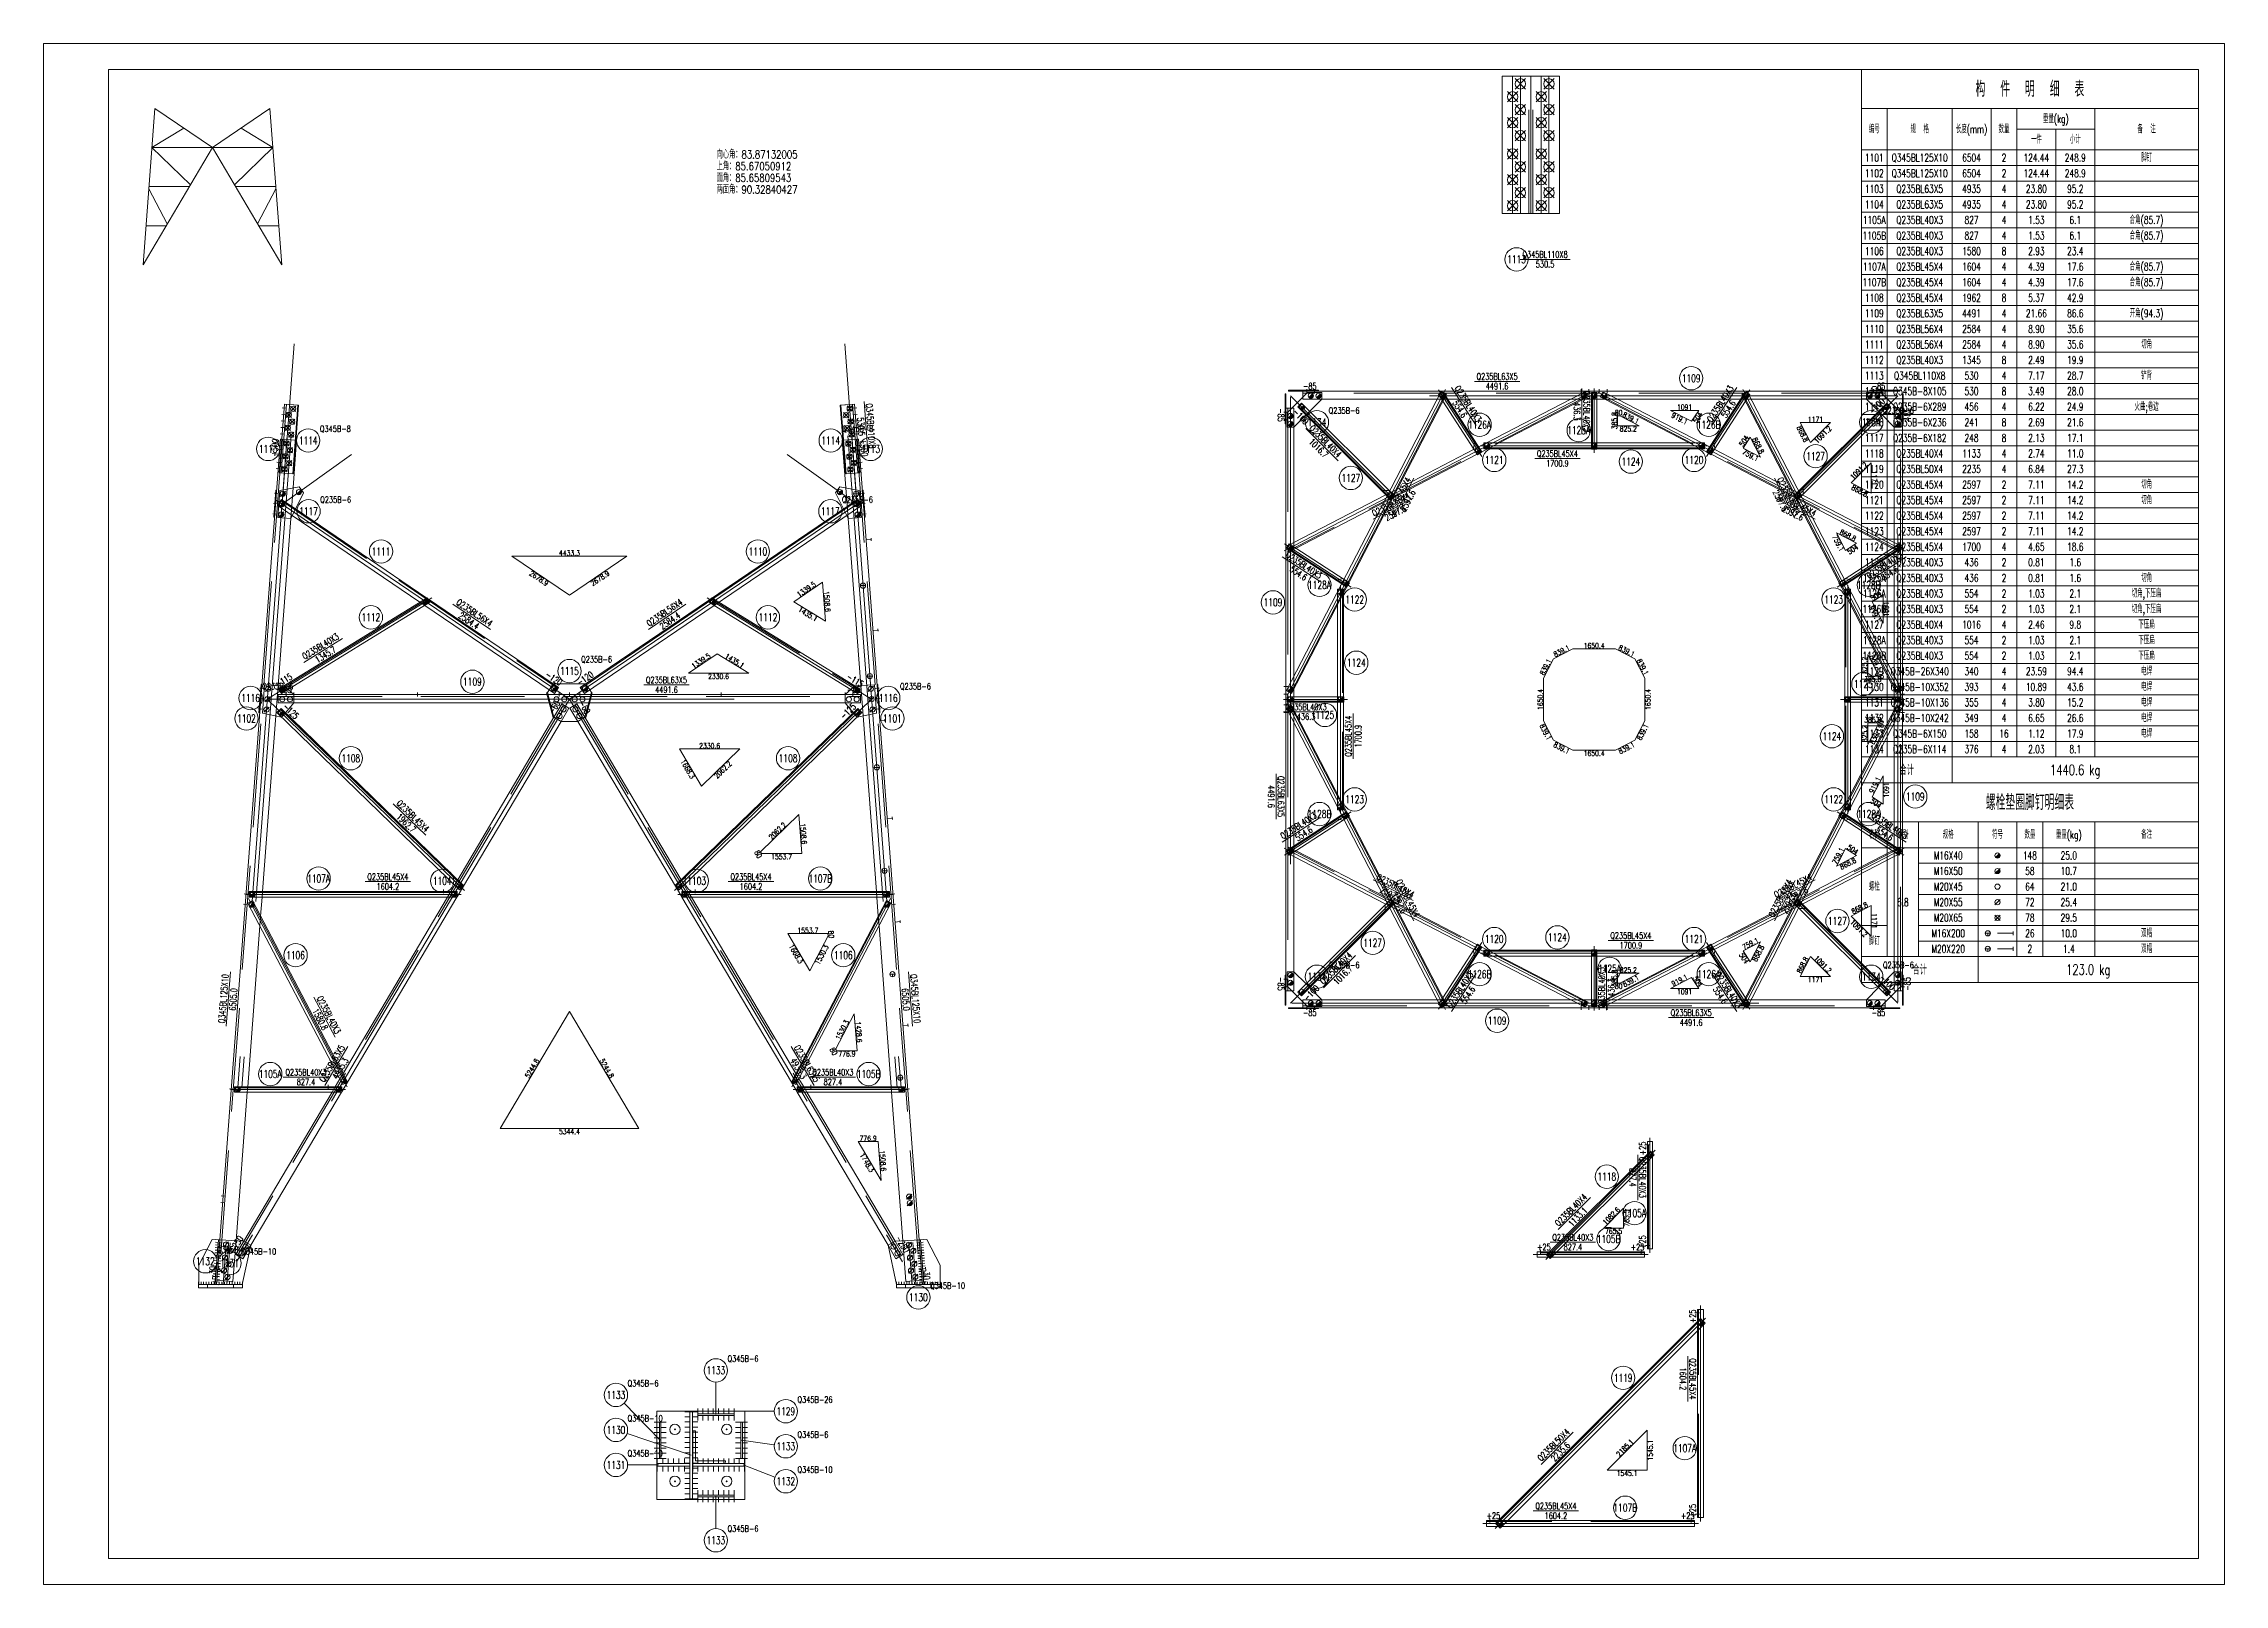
# Model space of a CAD drawing. Extents: x 0 to 841, y 0 to 594.
import ezdxf
from ezdxf.enums import TextEntityAlignment as Align

# ---------------------------------------------------------------- set-up
doc = ezdxf.new("R2010")
doc.units = 0
doc.header["$LTSCALE"] = 20
doc.header["$MEASUREMENT"] = 0
doc.linetypes.add('Dash', pattern=[2.75, 2, -0.75])
doc.linetypes.add('DashDot', pattern=[15.6, 9, -3, 0.6, -3])
doc.layers.get('0').update_dxf_attribs({"linetype": 'CONTINUOUS', "lineweight": 25})
doc.styles.get("Standard").update_dxf_attribs({"font": 'simplex', "width": 0.7, "bigfont": 'gbhzfs.shx'})

msp = doc.modelspace()

# ---------------------------------------------------------------- texts
at = {"color": 3, "linetype": 'Continuous', "lineweight": 13, "width": 0.7}
for s, height, p in [('构  件  明  细  表', 6, (766, 576.5)), ('重量(kg)', 3, (776, 565)), ('编号', 3, (706, 561)), ('规  格', 3, (723.5, 561)), ('长度(mm)', 3, (743.5, 561)), ('数量', 3, (756, 561)), ('一件', 3, (768.5, 557)), ('小计', 3, (783.5, 557)), ('备  注', 3, (811, 561)), ('1101', 3, (706, 550)), ('Q345BL125X10', 3, (723.5, 550)), ('6504', 3, (743.5, 550)), ('2', 3, (756, 550)), ('124.44', 3, (768.5, 550)), ('248.9', 3, (783.5, 550)), ('脚钉', 3, (811, 550)), ('1102', 3, (706, 544)), ('1103', 3, (706, 538)), ('Q345BL125X10', 3, (723.5, 544)), ('Q235BL63X5', 3, (723.5, 538)), ('4935', 3, (743.5, 538)), ('6504', 3, (743.5, 544)), ('2', 3, (756, 544)), ('4', 3, (756, 538)), ('124.44', 3, (768.5, 544)), ('23.80', 3, (768.5, 538)), ('248.9', 3, (783.5, 544)), ('95.2', 3, (783.5, 538)), ('1104', 3, (706, 532)), ('Q235BL63X5', 3, (723.5, 532)), ('4935', 3, (743.5, 532)), ('4', 3, (756, 532)), ('23.80', 3, (768.5, 532)), ('95.2', 3, (783.5, 532)), ('1105B', 3, (706, 520)), ('1105A', 3, (706, 526)), ('Q235BL40X3', 3, (723.5, 526)), ('Q235BL40X3', 3, (723.5, 520)), ('827', 3, (743.5, 526)), ('827', 3, (743.5, 520)), ('4', 3, (756, 526)), ('4', 3, (756, 520)), ('1.53', 3, (768.5, 526)), ('1.53', 3, (768.5, 520)), ('6.1', 3, (783.5, 526)), ('6.1', 3, (783.5, 520)), ('合角(85.7)', 3, (811, 526)), ('合角(85.7)', 3, (811, 520)), ('1106', 3, (706, 514)), ('Q235BL40X3', 3, (723.5, 514)), ('1580', 3, (743.5, 514)), ('8', 3, (756, 514)), ('2.93', 3, (768.5, 514)), ('23.4', 3, (783.5, 514)), ('1107A', 3, (706, 508)), ('Q235BL45X4', 3, (723.5, 508)), ('1604', 3, (743.5, 508)), ('4', 3, (756, 508)), ('4.39', 3, (768.5, 508)), ('17.6', 3, (783.5, 508)), ('合角(85.7)', 3, (811, 508)), ('1107B', 3, (706, 502)), ('1108', 3, (706, 496)), ('Q235BL45X4', 3, (723.5, 502)), ('Q235BL45X4', 3, (723.5, 496)), ('1604', 3, (743.5, 502)), ('1962', 3, (743.5, 496)), ('4', 3, (756, 502)), ('8', 3, (756, 496)), ('4.39', 3, (768.5, 502)), ('5.37', 3, (768.5, 496)), ('42.9', 3, (783.5, 496)), ('17.6', 3, (783.5, 502)), ('合角(85.7)', 3, (811, 502)), ('1109', 3, (706, 490)), ('Q235BL63X5', 3, (723.5, 490)), ('4491', 3, (743.5, 490)), ('4', 3, (756, 490)), ('21.66', 3, (768.5, 490)), ('86.6', 3, (783.5, 490)), ('开角(94.3)', 3, (811, 490)), ('1110', 3, (706, 484)), ('1111', 3, (706, 478)), ('Q235BL56X4', 3, (723.5, 484)), ('Q235BL56X4', 3, (723.5, 478)), ('2584', 3, (743.5, 484)), ('2584', 3, (743.5, 478)), ('4', 3, (756, 484)), ('4', 3, (756, 478)), ('8.90', 3, (768.5, 484)), ('8.90', 3, (768.5, 478)), ('35.6', 3, (783.5, 484)), ('35.6', 3, (783.5, 478)), ('切角', 3, (811, 478)), ('1112', 3, (706, 472)), ('Q235BL40X3', 3, (723.5, 472)), ('1345', 3, (743.5, 472)), ('8', 3, (756, 472)), ('2.49', 3, (768.5, 472)), ('19.9', 3, (783.5, 472)), ('1113', 3, (706, 466)), ('Q345BL110X8', 3, (723.5, 466)), ('530', 3, (743.5, 466)), ('4', 3, (756, 466)), ('7.17', 3, (768.5, 466)), ('28.7', 3, (783.5, 466)), ('铲背', 3, (811, 466)), ('1114', 3, (706, 460)), ('1115', 3, (706, 454)), ('Q345B-8X105', 3, (723.5, 460)), ('Q235B-6X289', 3, (723.5, 454)), ('530', 3, (743.5, 460)), ('456', 3, (743.5, 454)), ('8', 3, (756, 460)), ('4', 3, (756, 454)), ('3.49', 3, (768.5, 460)), ('6.22', 3, (768.5, 454)), ('28.0', 3, (783.5, 460)), ('24.9', 3, (783.5, 454)), ('火曲;卷边', 3, (811, 454)), ('1116', 3, (706, 448)), ('Q235B-6X236', 3, (723.5, 448)), ('241', 3, (743.5, 448)), ('8', 3, (756, 448)), ('2.69', 3, (768.5, 448)), ('21.6', 3, (783.5, 448)), ('1117', 3, (706, 442)), ('1118', 3, (706, 436)), ('Q235B-6X182', 3, (723.5, 442)), ('Q235BL40X4', 3, (723.5, 436)), ('1133', 3, (743.5, 436)), ('248', 3, (743.5, 442)), ('8', 3, (756, 442)), ('4', 3, (756, 436)), ('2.13', 3, (768.5, 442)), ('2.74', 3, (768.5, 436)), ('17.1', 3, (783.5, 442)), ('11.0', 3, (783.5, 436)), ('1119', 3, (706, 430)), ('Q235BL50X4', 3, (723.5, 430)), ('2235', 3, (743.5, 430)), ('4', 3, (756, 430)), ('6.84', 3, (768.5, 430)), ('27.3', 3, (783.5, 430)), ('1120', 3, (706, 424)), ('Q235BL45X4', 3, (723.5, 424)), ('2597', 3, (743.5, 424)), ('2', 3, (756, 424)), ('7.11', 3, (768.5, 424)), ('14.2', 3, (783.5, 424)), ('切角', 3, (811, 424)), ('1121', 3, (706, 418)), ('1122', 3, (706, 412)), ('Q235BL45X4', 3, (723.5, 418)), ('Q235BL45X4', 3, (723.5, 412)), ('2597', 3, (743.5, 418)), ('2597', 3, (743.5, 412)), ('2', 3, (756, 418)), ('2', 3, (756, 412)), ('7.11', 3, (768.5, 418)), ('7.11', 3, (768.5, 412)), ('14.2', 3, (783.5, 418)), ('14.2', 3, (783.5, 412)), ('切角', 3, (811, 418)), ('1123', 3, (706, 406)), ('Q235BL45X4', 3, (723.5, 406)), ('2597', 3, (743.5, 406)), ('2', 3, (756, 406)), ('7.11', 3, (768.5, 406)), ('14.2', 3, (783.5, 406)), ('1124', 3, (706, 400)), ('1125', 3, (706, 394)), ('Q235BL45X4', 3, (723.5, 400)), ('Q235BL40X3', 3, (723.5, 394)), ('1700', 3, (743.5, 400)), ('436', 3, (743.5, 394)), ('4', 3, (756, 400)), ('2', 3, (756, 394)), ('4.65', 3, (768.5, 400)), ('0.81', 3, (768.5, 394)), ('18.6', 3, (783.5, 400)), ('1.6', 3, (783.5, 394)), ('1125A', 3, (706, 388)), ('Q235BL40X3', 3, (723.5, 388)), ('436', 3, (743.5, 388)), ('2', 3, (756, 388)), ('0.81', 3, (768.5, 388)), ('1.6', 3, (783.5, 388)), ('切角', 3, (811, 388)), ('1126A', 3, (706, 382)), ('Q235BL40X3', 3, (723.5, 382)), ('554', 3, (743.5, 382)), ('2', 3, (756, 382)), ('1.03', 3, (768.5, 382)), ('2.1', 3, (783.5, 382)), ('切角,下压扁', 3, (811, 382)), ('1126B', 3, (706, 376)), ('1127', 3, (706, 370)), ('Q235BL40X3', 3, (723.5, 376)), ('Q235BL40X4', 3, (723.5, 370)), ('1016', 3, (743.5, 370)), ('554', 3, (743.5, 376)), ('2', 3, (756, 376)), ('4', 3, (756, 370)), ('2.46', 3, (768.5, 370)), ('1.03', 3, (768.5, 376)), ('2.1', 3, (783.5, 376)), ('9.8', 3, (783.5, 370)), ('切角,下压扁', 3, (811, 376)), ('下压扁', 3, (811, 370)), ('1128A', 3, (706, 364)), ('Q235BL40X3', 3, (723.5, 364)), ('554', 3, (743.5, 364)), ('2', 3, (756, 364)), ('1.03', 3, (768.5, 364)), ('2.1', 3, (783.5, 364)), ('下压扁', 3, (811, 364)), ('1128B', 3, (706, 358)), ('1129', 3, (706, 352)), ('Q345B-26X340', 3, (723.5, 352)), ('Q235BL40X3', 3, (723.5, 358)), ('554', 3, (743.5, 358)), ('340', 3, (743.5, 352)), ('2', 3, (756, 358)), ('4', 3, (756, 352)), ('23.59', 3, (768.5, 352)), ('1.03', 3, (768.5, 358)), ('94.4', 3, (783.5, 352)), ('2.1', 3, (783.5, 358)), ('下压扁', 3, (811, 358)), ('电焊', 3, (811, 352)), ('1130', 3, (706, 346)), ('Q345B-10X352', 3, (723.5, 346)), ('393', 3, (743.5, 346)), ('4', 3, (756, 346)), ('10.89', 3, (768.5, 346)), ('43.6', 3, (783.5, 346)), ('电焊', 3, (811, 346)), ('1131', 3, (706, 340)), ('Q345B-10X136', 3, (723.5, 340)), ('355', 3, (743.5, 340)), ('4', 3, (756, 340)), ('3.80', 3, (768.5, 340)), ('15.2', 3, (783.5, 340)), ('电焊', 3, (811, 340)), ('1132', 3, (706, 334)), ('1133', 3, (706, 328)), ('Q345B-10X242', 3, (723.5, 334)), ('Q345B-6X150', 3, (723.5, 328)), ('349', 3, (743.5, 334)), ('158', 3, (743.5, 328)), ('16', 3, (756, 328)), ('4', 3, (756, 334)), ('6.65', 3, (768.5, 334)), ('1.12', 3, (768.5, 328)), ('26.6', 3, (783.5, 334)), ('17.9', 3, (783.5, 328)), ('电焊', 3, (811, 334)), ('电焊', 3, (811, 328)), ('1134', 3, (706, 322)), ('Q235B-6X114', 3, (723.5, 322)), ('376', 3, (743.5, 322)), ('4', 3, (756, 322)), ('2.03', 3, (768.5, 322)), ('8.1', 3, (783.5, 322)), ('合计', 4, (718.5, 314)), ('1440.6 kg', 4, (783.5, 314)), ('螺栓垫圈脚钉明细表', 6, (766, 301.5)), ('名称', 3, (706, 289)), ('级别', 3, (717, 289)), ('规格', 3, (734.5, 289)), ('符号', 3, (753.5, 289)), ('数量', 3, (766, 289)), ('重量(kg)', 3, (781, 289)), ('备注', 3, (811, 289)), ('M16X40', 3, (734.5, 281)), ('148', 3, (766, 281)), ('25.0', 3, (781, 281)), ('螺栓', 3, (706, 269)), ('M16X50', 3, (734.5, 275)), ('M20X45', 3, (734.5, 269)), ('58', 3, (766, 275)), ('64', 3, (766, 269)), ('21.0', 3, (781, 269)), ('10.7', 3, (781, 275)), ('6.8', 3, (717, 263)), ('M20X55', 3, (734.5, 263)), ('72', 3, (766, 263)), ('25.4', 3, (781, 263)), ('M16X200', 3, (734.5, 251)), ('M20X65', 3, (734.5, 257)), ('78', 3, (766, 257)), ('26', 3, (766, 251)), ('29.5', 3, (781, 257)), ('10.0', 3, (781, 251)), ('双帽', 3, (811, 251)), ('脚钉', 3, (706, 248)), ('M20X220', 3, (734.5, 245)), ('2', 3, (766, 245)), ('1.4', 3, (781, 245)), ('双帽', 3, (811, 245)), ('合计', 4, (723.5, 237)), ('123.0 kg', 4, (788.5, 237))]:
    msp.add_text(s, height=height, dxfattribs=at).set_placement(p, align=Align.MIDDLE_CENTER)
at = {"color": 7, "linetype": 'Continuous', "lineweight": 13, "width": 0.8}
for s, p in [('上角：85.67050912', (259.54, 544.35)), ('向心角：83.87132005', (259.54, 548.85)), ('面角：85.65809543', (259.54, 539.85)), ('两面角：90.32840427', (259.54, 535.35))]:
    msp.add_text(s, height=3, dxfattribs=at).set_placement(p, align=Align.BOTTOM_LEFT)
at = {"color": 7, "linetype": 'Continuous', "lineweight": 13, "width": 0.7}
for s, height, p in [('Q345BL110X8', 2.5, (579.03, 512.71)), ('1113', 3, (568.03, 510.83)), ('530.5', 2.5, (579.03, 508.96)), ('-85', 2.5, (488.3, 461.93)), ('Q235BL63X5', 2.5, (560.53, 465.68)), ('4491.6', 2.5, (560.53, 461.93)), ('1109', 3, (635.38, 465)), ('-85', 2.5, (707.61, 461.93)), ('1134', 3, (491.06, 448.04)), ('1126A', 3, (553.78, 447.06)), ('1125A', 3, (592, 444.98)), ('1126B', 3, (642.13, 447.06)), ('1134', 3, (704.84, 448.04)), ('1113', 3, (86.59, 437.75)), ('1114', 3, (102.04, 441.01)), ('1114', 3, (303.54, 441.01)), ('1113', 3, (318.98, 437.75)), ('1121', 3, (559.43, 433.51)), ('Q235BL45X4', 2.5, (583.78, 435.94)), ('1700.9', 2.5, (583.78, 432.19)), ('1124', 3, (612.12, 432.86)), ('1120', 3, (636.48, 433.51)), ('1127', 3, (683.36, 434.97)), ('1127', 3, (504.13, 426.56)), ('1117', 3, (102.18, 413.71)), ('1117', 3, (303.4, 413.71)), ('1111', 3, (130.12, 398.22)), ('1110', 3, (275.45, 398.22)), ('1109', 3, (474.1, 378.58)), ('1128A', 3, (492.05, 385.33)), ('1122', 3, (505.6, 379.68)), ('1123', 3, (690.31, 379.68)), ('1128B', 3, (703.86, 385.33)), ('1112', 3, (126.22, 372.82)), ('1112', 3, (279.35, 372.82)), ('1115', 3, (202.79, 352.12)), ('1124', 3, (506.24, 355.32)), ('-85', 2.5, (93.13, 344.91)), ('1109', 3, (165.36, 347.98)), ('Q235BL63X5', 2.5, (240.21, 348.66)), ('4491.6', 2.5, (240.21, 344.91)), ('-85', 2.5, (312.44, 344.91)), ('1125', 3, (701.78, 347.1)), ('1116', 3, (79.83, 341.72)), ('1116', 3, (325.75, 341.72)), ('Q235BL40X3', 2.5, (486.87, 338.28)), ('1125', 3, (494.13, 335.2)), ('1102', 3, (78.23, 333.84)), ('1101', 3, (327.34, 333.84)), ('436.3', 2.5, (486.87, 334.53)), ('1124', 3, (689.66, 326.98)), ('1108', 3, (118.47, 318.5)), ('1108', 3, (287.1, 318.5)), ('1123', 3, (505.6, 302.63)), ('1122', 3, (690.31, 302.63)), ('1109', 3, (721.8, 303.73)), ('1128B', 3, (492.05, 296.98)), ('1128A', 3, (703.86, 296.98)), ('1107A', 3, (106.04, 272.12)), ('1104', 3, (153.72, 271.22)), ('1103', 3, (251.86, 271.22)), ('1107B', 3, (299.53, 272.12)), ('1127', 3, (691.77, 255.75)), ('1106', 3, (97.17, 242.56)), ('1106', 3, (308.4, 242.56)), ('1127', 3, (512.55, 247.33)), ('1120', 3, (559.43, 248.8)), ('1124', 3, (583.78, 249.44)), ('Q235BL45X4', 2.5, (612.12, 250.12)), ('1700.9', 2.5, (612.12, 246.37)), ('1121', 3, (636.48, 248.8)), ('1134', 3, (491.06, 234.26)), ('1126B', 3, (553.78, 235.25)), ('1125A', 3, (603.9, 237.33)), ('1126A', 3, (642.13, 235.25)), ('1134', 3, (704.84, 234.26)), ('-85', 2.5, (488.3, 220.38)), ('1109', 3, (560.53, 217.3)), ('Q235BL63X5', 2.5, (635.38, 220.38)), ('-85', 2.5, (707.61, 220.38)), ('4491.6', 2.5, (635.38, 216.63)), ('1105A', 3, (87.4, 196.75)), ('1105B', 3, (318.17, 196.75)), ('1118', 3, (602.82, 157.18)), ('1105A', 3, (613.54, 143.13)), ('1105B', 3, (603.53, 133.12)), ('1132', 3, (62.36, 124.57)), ('1131', 3, (71.68, 123.83)), ('1130', 3, (337.35, 110.64)), ('1133', 3, (259.26, 82.5)), ('1119', 3, (609.14, 79.62)), ('1133', 3, (220.72, 73.04)), ('1129', 3, (286.22, 66.75)), ('1130', 3, (220.72, 59.54)), ('1133', 3, (286.22, 53.25)), ('1107A', 3, (632.88, 52.49)), ('1131', 3, (220.72, 46.04)), ('1132', 3, (286.22, 39.75)), ('1107B', 3, (609.93, 29.54)), ('1133', 3, (259.26, 17))]:
    msp.add_text(s, height=height, dxfattribs=at).set_placement(p, align=Align.MIDDLE_CENTER)
for s, rotation, p in [('Q345BL110X8', 274.32949, (318.99, 446.61)), ('554.6', 303.03079, (546.16, 453.13)), ('Q235BL40X3', 303.03079, (549.31, 455.17)), ('436.3', 270, (591.33, 452.24)), ('Q235BL40X3', 270, (595.08, 452.24)), ('Q235BL40X3', 56.96921, (646.6, 455.17)), ('554.6', 56.96921, (649.74, 453.13)), ('-100', 45, (707.01, 454.28)), ('530.5', 274.32949, (315.25, 446.33)), ('-85', 270, (477.18, 450.81)), ('-100', 315, (484.83, 450.21)), ('Q235BL40X4', 315, (494.33, 440.71)), ('-85', 90, (718.73, 450.81)), ('+500', 85.67051, (89.21, 438.22)), ('+500', 274.32949, (316.36, 438.22)), ('1016.7', 315, (491.68, 438.06)), ('Q235BL45X4', 27.36987, (519.57, 416.34)), ('Q235BL45X4', 62.63013, (522.76, 419.53)), ('2597.6', 62.63013, (526.09, 417.81)), ('2597.6', 297.36987, (669.81, 417.81)), ('Q235BL45X4', 297.36987, (673.14, 419.53)), ('Q235BL45X4', 332.63013, (676.33, 416.34)), ('2597.6', 27.36987, (521.3, 413.01)), ('2597.6', 332.63013, (674.61, 413.01)), ('Q235BL40X3', 326.96921, (485.98, 392.94)), ('Q235BL40X3', 33.03079, (709.92, 392.94)), ('554.6', 326.96921, (483.94, 389.8)), ('554.6', 33.03079, (711.97, 389.8)), ('Q235BL56X4', 325.83745, (166.13, 374.6)), ('Q235BL56X4', 34.16236, (239.44, 374.6)), ('2584.4', 325.83745, (164.03, 371.5)), ('2584.4', 34.16236, (241.55, 371.5)), ('Q235BL40X3', 31.60845, (106.78, 361.64)), ('1345.7', 31.60845, (108.74, 358.45)), ('-115', 31.60845, (92.63, 348.53)), ('-120', 325.83745, (196.76, 349.28)), ('-120', 34.16236, (208.81, 349.28)), ('-115', 328.39175, (312.94, 348.53)), ('-125', 315.88598, (95.36, 336.62)), ('-60', 59.36925, (196.93, 338.17)), ('-60', 300.63075, (208.64, 338.17)), ('-125', 44.11402, (310.21, 336.62)), ('Q235BL45X4', 90, (503.17, 326.98)), ('1700.9', 90, (506.92, 326.98)), ('4491.6', 270, (473.43, 303.73)), ('Q235BL63X5', 270, (477.18, 303.73)), ('1962.7', 315.88598, (139.81, 293.53)), ('Q235BL45X4', 315.88598, (142.42, 296.22)), ('Q235BL40X3', 33.03079, (483.94, 292.51)), ('Q235BL40X3', 326.96921, (711.97, 292.51)), ('554.6', 33.03079, (485.98, 289.37)), ('554.6', 326.96921, (709.92, 289.37)), ('Q235BL45X4', 0, (132.77, 272.79)), ('1604.2', 0, (132.77, 269.04)), ('Q235BL45X4', 360, (272.8, 272.79)), ('1604.2', 360, (272.8, 269.04)), ('Q235BL45X4', 332.63013, (521.3, 269.3)), ('Q235BL45X4', 297.36987, (526.09, 264.5)), ('Q235BL45X4', 62.63013, (669.81, 264.5)), ('Q235BL45X4', 27.36987, (674.61, 269.3)), ('2597.6', 332.63013, (519.57, 265.97)), ('2597.6', 297.36987, (522.76, 262.77)), ('2597.6', 62.63013, (673.14, 262.77)), ('2597.6', 27.36987, (676.33, 265.97)), ('Q235BL40X4', 45, (498.4, 237.53)), ('1016.7', 45, (501.05, 234.88)), ('Q235BL40X3', 56.96921, (546.16, 229.18)), ('Q235BL40X3', 90, (600.83, 230.07)), ('Q235BL40X3', 303.03079, (649.74, 229.18)), ('Q345BL125X10', 85.67051, (69.37, 225.8)), ('6505.0', 85.67051, (73.11, 225.51)), ('6505.0', 274.32949, (332.46, 225.51)), ('Q345BL125X10', 274.32949, (336.2, 225.8)), ('-85', 270, (477.18, 231.5)), ('-100', 45, (488.9, 228.03)), ('554.6', 56.96921, (549.31, 227.14)), ('436.3', 90, (604.58, 230.07)), ('554.6', 303.03079, (646.6, 227.14)), ('-100', 315, (711.07, 232.1)), ('-85', 90, (718.73, 231.5)), ('1580.8', 297.6337, (106.66, 217.8)), ('Q235BL40X3', 297.6337, (109.98, 219.54)), ('Q235BL63X5', 59.36925, (111.23, 200.79)), ('4935.3', 59.36925, (114.46, 198.88)), ('4935.3', 300.63075, (291.11, 198.88)), ('Q235BL63X5', 300.63075, (294.34, 200.79)), ('Q235BL40X3', 360, (101.18, 197.43)), ('827.4', 360, (101.18, 193.68)), ('Q235BL40X3', 0, (304.39, 197.43)), ('827.4', 0, (304.39, 193.68)), ('+25', 90, (616.62, 168.07)), ('827.4', 270, (612.87, 156.91)), ('Q235BL40X3', 270, (616.62, 156.91)), ('Q235BL40X4', 45, (589, 144.31)), ('1133.1', 45, (591.65, 141.66)), ('Q235BL40X3', 360, (589.75, 133.79)), ('-250', 59.36925, (74.34, 131.13)), ('-250', 300.63075, (331.24, 131.13)), ('+25', 360, (578.59, 130.04)), ('827.4', 360, (589.75, 130.04)), ('+25', 360, (614.69, 130.04)), ('+25', 90, (616.62, 131.97)), ('-30', 85.67051, (65.12, 120.03)), ('-30', 274.32949, (340.45, 120.03)), ('+25', 90, (635.96, 103.32)), ('Q235BL45X4', 270, (635.96, 79.22)), ('1604.2', 270, (632.21, 79.22)), ('Q235BL50X4', 45, (582.32, 53.76)), ('2235.6', 45, (584.98, 51.11)), ('+25', 360, (559.1, 26.46)), ('Q235BL45X4', 360, (583.21, 30.21)), ('1604.2', 360, (583.21, 26.46)), ('+25', 360, (634.04, 26.46)), ('+25', 90, (635.96, 28.38))]:
    msp.add_text(s, height=2.5, rotation=rotation, dxfattribs=at).set_placement(p, align=Align.MIDDLE_CENTER)
at = {"color": 7, "linetype": 'Continuous', "lineweight": 20, "width": 0.7}
for s, p in [('1091', (632.84, 453.82)), ('80', (607.4, 451.74)), ('825.2', (611.13, 445.48)), ('1171', (683.3, 449.16)), ('1650.4', (597.95, 361.91)), ('385.8', (705.41, 349)), ('385.8', (705.41, 333.3)), ('1650.4', (597.95, 320.39)), ('825.2', (611.13, 236.83)), ('80', (607.4, 230.57)), ('1091', (632.84, 228.49)), ('1171', (683.3, 233.14)), ('5344.4', (202.79, 174.56)), ('765.5', (605.46, 136.17))]:
    msp.add_text(s, height=2, dxfattribs=at).set_placement(p, align=Align.MIDDLE_CENTER)
at = {"color": 7, "linetype": 'Continuous', "lineweight": 13, "width": 0.7}
for s, p in [('Q345B-8', (106.54, 445.51)), ('Q345B-8', (308.04, 445.51)), ('Q235B-6', (495.56, 452.54)), ('Q235B-6', (709.34, 452.54)), ('Q235B-6', (106.68, 418.21)), ('Q235B-6', (307.9, 418.21)), ('Q235B-6', (207.29, 356.62)), ('Q235B-6', (84.33, 346.22)), ('Q235B-6', (330.25, 346.22)), ('Q235B-6', (495.56, 238.76)), ('Q235B-6', (709.34, 238.76)), ('Q345B-10', (66.86, 129.07)), ('Q345B-10', (76.18, 128.33)), ('Q345B-10', (341.85, 115.14)), ('Q345B-6', (263.76, 87)), ('Q345B-6', (225.22, 77.54)), ('Q345B-26', (290.72, 71.25)), ('Q345B-10', (225.22, 64.04)), ('Q345B-6', (290.72, 57.75)), ('Q345B-10', (225.22, 50.54)), ('Q345B-10', (290.72, 44.25)), ('Q345B-6', (263.76, 21.5))]:
    msp.add_text(s, height=2.4, dxfattribs=at).set_placement(p, align=Align.MIDDLE_LEFT)
at = {"color": 7, "linetype": 'Continuous', "lineweight": 20, "width": 0.7}
for s, rotation, p in [('385.8', 90, (605.8, 448.61)), ('839.1', 332.63013, (612.08, 449.67)), ('919.1', 332.63013, (630.91, 449.44)), ('504', 56.96925, (637.92, 449.85)), ('868.8', 297.36983, (678.37, 443.55)), ('1091.2', 45, (686.14, 443.26)), ('504', 56.96925, (655.78, 440.87)), ('759.1', 332.63013, (658.24, 435.29)), ('868.8', 297.36983, (661.23, 439.02)), ('1091.2', 45, (700.06, 429.34)), ('868.8', 332.63016, (700.35, 421.57)), ('1171', 270.00002, (705.96, 426.5)), ('759.1', 297.36988, (692.09, 401.44)), ('868.8', 332.63016, (695.82, 404.43)), ('4433.3', 360, (202.79, 397.59)), ('504', 33.03075, (697.67, 398.99)), ('2678.9', 325.83759, (191.03, 387.88)), ('2678.9', 34.16231, (214.54, 387.88)), ('1339.5', 34.16236, (294.14, 383.6)), ('1508.6', 274.32949, (302.13, 378.93)), ('504', 33.03075, (706.65, 381.13)), ('1435.1', 328.39177, (294.76, 374.06)), ('919.1', 297.36987, (706.24, 374.11)), ('1091', 90, (710.62, 376.04)), ('839.1', 27.36987, (585.42, 359.85)), ('839.1', 332.63013, (610.48, 359.85)), ('1339.5', 34.16227, (253.51, 356.02)), ('1435.1', 328.39177, (266.46, 356.05)), ('839.1', 62.63015, (579.25, 353.68)), ('839.1', 297.36988, (616.65, 353.68)), ('825.2', 90, (702.28, 354.33)), ('839.1', 297.36987, (706.47, 355.28)), ('2330.6', 360, (260.29, 350.06)), ('80', 90, (708.54, 350.6)), ('1650.4', 90, (577.19, 341.15)), ('1650.4', 90, (618.71, 341.15)), ('839.1', 297.36988, (579.25, 328.62)), ('839.1', 62.63015, (616.65, 328.62)), ('825.2', 90, (702.28, 327.97)), ('839.1', 62.63013, (706.47, 327.02)), ('80', 90, (708.54, 331.7)), ('2330.6', 360, (256.85, 323.3)), ('839.1', 332.63013, (585.42, 322.45)), ('839.1', 27.36987, (610.48, 322.45)), ('1668.3', 300.63086, (248.41, 314.31)), ('2062.2', 44.11401, (261.93, 314.06)), ('919.1', 62.63013, (706.24, 308.19)), ('504', 326.96925, (706.65, 301.18)), ('1091', 90, (710.62, 306.27)), ('2062.2', 44.11401, (283.01, 290.48)), ('1508.6', 274.32949, (293.01, 289.36)), ('80', 300.63075, (275.61, 281.48)), ('1553.7', 360, (284.62, 280.55)), ('759.1', 62.63015, (692.09, 280.87)), ('868.8', 27.36984, (695.82, 277.88)), ('504', 326.96925, (697.67, 283.32)), ('868.8', 27.36984, (700.35, 260.73)), ('1553.7', 360, (294.73, 252.07)), ('1091.2', 315, (700.06, 252.96)), ('1171', 270.00002, (705.96, 255.81)), ('1668.3', 300.63075, (290.17, 243.08)), ('1530.3', 62.3663, (300.07, 242.73)), ('80', 274.32949, (303.72, 250.56)), ('759.1', 27.36987, (658.24, 247.01)), ('868.8', 62.63014, (661.23, 243.28)), ('385.8', 90, (605.8, 233.7)), ('504', 303.03075, (655.78, 241.43)), ('868.8', 62.63014, (678.37, 238.75)), ('1091.2', 315, (686.14, 239.05)), ('839.1', 27.36987, (612.08, 232.63)), ('919.1', 27.36987, (630.91, 232.87)), ('504', 303.03075, (637.92, 232.46)), ('1530.3', 62.3663, (307.99, 213.76)), ('1428.6', 274.32949, (314.34, 212.95)), ('5244.8', 59.36929, (188.39, 198.94)), ('5244.8', 300.63078, (217.18, 198.94)), ('80', 300.63075, (304.67, 205.47)), ('776.9', 0, (309.8, 204.54)), ('776.9', 0, (317.98, 171.95)), ('1748.3', 300.63075, (317.52, 162.61)), ('1508.6', 274.32949, (323.63, 163.31)), ('1082.6', 45, (604.61, 142.05)), ('765.5', 90, (610.49, 141.2)), ('2185.1', 45, (609.81, 52.62)), ('1545.1', 90, (619.58, 51.77)), ('1545.1', 360, (610.66, 42.84))]:
    msp.add_text(s, height=2, rotation=rotation, dxfattribs=at).set_placement(p, align=Align.MIDDLE_CENTER)

# ---------------------------------------------------------------- blocks, each defined once
blk = doc.blocks.new('M16X40S')
at = {"color": 3, "linetype": 'Continuous', "lineweight": 13}
blk.add_line((-0.707, -0.707), (0.707, 0.707), dxfattribs=at)
blk.add_circle((0, 0), 1, dxfattribs=at)
for radius in [0.9, 0.8, 0.7, 0.6, 0.5, 0.4, 0.3, 0.2, 0.1]:
    blk.add_arc((0, 0), radius, 225, 45, dxfattribs=at)
blk = doc.blocks.new('M16X50S')
at = {"color": 3, "linetype": 'Continuous', "lineweight": 13}
blk.add_line((-1, -1), (1, 1), dxfattribs=at)
blk.add_circle((0, 0), 1, dxfattribs=at)
for radius in [0.9, 0.8, 0.7, 0.6, 0.5, 0.4, 0.3, 0.2, 0.1]:
    blk.add_arc((0, 0), radius, 225, 45, dxfattribs=at)
blk = doc.blocks.new('M20X45S')
at = {"color": 3, "linetype": 'Continuous', "lineweight": 13}
blk.add_circle((0, 0), 1, dxfattribs=at)
blk = doc.blocks.new('M20X55S')
at = {"color": 3, "linetype": 'Continuous', "lineweight": 13}
blk.add_line((-1, -1), (1, 1), dxfattribs=at)
blk.add_circle((0, 0), 1, dxfattribs=at)
blk = doc.blocks.new('M20X65S')
at = {"color": 3, "linetype": 'Continuous', "lineweight": 13}
for p, q in [((-1, -1), (1, 1)), ((-1, 1), (1, -1))]:
    blk.add_line(p, q, dxfattribs=at)
blk.add_circle((0, 0), 1, dxfattribs=at)
blk = doc.blocks.new('StepBoltML')
at = {"color": 3, "linetype": 'Continuous', "lineweight": 13}
for p, q in [((-4.75, 0), (-2.75, 0)), ((-3.75, 0), (-3.75, -1)), ((0, 0), (6, 0)), ((6, -0.75), (6, 0.75))]:
    blk.add_line(p, q, dxfattribs=at)
blk.add_circle((-3.75, 0), 1, dxfattribs=at)
blk = doc.blocks.new('StepBolt')
at = {"color": 3, "linetype": 'Continuous', "lineweight": 13}
for p, q in [((-1, 0), (1, 0)), ((0, 0), (0, -1))]:
    blk.add_line(p, q, dxfattribs=at)
blk.add_circle((0, 0), 1, dxfattribs=at)
blk = doc.blocks.new('DefaultBolt')
at = {"color": 3, "linetype": 'Continuous', "lineweight": 13}
for p, q in [((-0.1, -0.1), (0.1, 0.1)), ((0.1, -0.1), (-0.1, 0.1))]:
    blk.add_line(p, q, dxfattribs=at)
blk.add_circle((0, 0), 1, dxfattribs=at)

# ---------------------------------------------------------------- linework, layer by layer
at = {"color": 7, "linetype": 'Continuous', "lineweight": 18}
for p, q in [((0, 594), (841, 594)), ((0, 0), (0, 594)), ((841, 0), (841, 594)), ((25, 584), (831, 584)), ((25, 10), (25, 584)), ((831, 10), (831, 584)), ((25, 10), (831, 10)), ((0, 0), (841, 0))]:
    msp.add_line(p, q, dxfattribs=at)
at = {"color": 2, "linetype": 'DashDot', "lineweight": 0}
for p, q in [((566.53, 581.5), (566.52, 557.5)), ((569.53, 581.5), (569.52, 550.83)), ((577.53, 581.5), (577.53, 557.5)), ((580.53, 581.5), (580.53, 550.83)), ((566.53, 528.5), (566.52, 559.17)), ((577.53, 528.5), (577.53, 559.17)), ((569.53, 528.5), (569.52, 552.5)), ((580.53, 528.5), (580.53, 552.5)), ((96.63, 478.27), (91.95, 416.45)), ((308.94, 478.27), (313.62, 416.45)), ((596.39, 459.52), (478.41, 398.44)), ((479.59, 342.71), (540.67, 460.69)), ((521.38, 417.73), (480.85, 458.25)), ((480.85, 457.68), (480.85, 224.63)), ((714.48, 458.25), (481.42, 458.25)), ((554.64, 434.82), (537.9, 460.56)), ((597.95, 436.21), (597.95, 461)), ((599.51, 459.52), (717.49, 398.44)), ((641.27, 434.82), (658, 460.56)), ((716.32, 342.71), (655.24, 460.69)), ((674.53, 417.73), (715.05, 458.25)), ((715.05, 224.63), (715.05, 457.68)), ((93.95, 442.88), (69.18, 115.59)), ((95.45, 442.76), (70.67, 115.47)), ((310.12, 442.76), (334.9, 115.47)), ((311.62, 442.88), (336.4, 115.59)), ((641.96, 438.96), (553.94, 438.96)), ((118.79, 435.65), (91.95, 416.45)), ((286.78, 435.65), (313.62, 416.45)), ((89.68, 418), (202.79, 341.23)), ((315.9, 417.99), (202.79, 341.23)), ((504.29, 384.47), (478.55, 401.2)), ((691.62, 384.47), (717.36, 401.2)), ((149.71, 380.28), (86.26, 341.23)), ((255.86, 380.28), (319.31, 341.23)), ((500.14, 385.16), (500.14, 297.14)), ((695.76, 297.14), (695.76, 385.16)), ((202.79, 341.23), (69.18, 115.59)), ((86.26, 341.24), (162.26, 267.55)), ((86.26, 341.23), (319.31, 341.23)), ((202.79, 341.23), (336.4, 115.59)), ((319.31, 341.24), (243.31, 267.55)), ((502.89, 341.15), (478.1, 341.15)), ((479.59, 339.6), (540.67, 221.61)), ((716.32, 339.6), (655.24, 221.61)), ((693.01, 341.15), (717.8, 341.15)), ((504.29, 297.84), (478.55, 281.1)), ((691.62, 297.84), (717.36, 281.1)), ((596.39, 222.79), (478.41, 283.87)), ((599.51, 222.79), (717.49, 283.87)), ((77.81, 266.02), (161, 266.02)), ((78.99, 264.47), (117.03, 191.81)), ((327.76, 266.02), (244.57, 266.02)), ((326.59, 264.47), (288.55, 191.81)), ((521.38, 264.58), (480.85, 224.05)), ((674.53, 264.58), (715.05, 224.05)), ((554.64, 247.49), (537.9, 221.75)), ((597.95, 246.09), (597.95, 221.3)), ((641.27, 247.49), (658, 221.75)), ((553.94, 243.34), (641.96, 243.34)), ((481.42, 224.05), (714.48, 224.05)), ((72.12, 190.8), (116.46, 190.8)), ((333.45, 190.8), (289.11, 190.8)), ((619.49, 127.85), (619.49, 172.19)), ((621.44, 167.39), (579.27, 125.22)), ((618.81, 127.17), (574.47, 127.17)), ((640.93, 102.64), (559.78, 21.5)), ((638.98, 24.26), (638.98, 107.45)), ((638.16, 23.44), (554.98, 23.44))]:
    msp.add_line(p, q, dxfattribs=at)
at = {"color": 1, "linetype": 'Dash', "lineweight": 0}
for p, q in [((572.73, 528.5), (572.73, 581.5)), ((574.33, 528.5), (574.33, 581.5)), ((91.61, 428.51), (93.61, 454.94)), ((313.96, 428.51), (311.96, 454.94)), ((595.41, 458.16), (480.09, 398.46)), ((491.67, 460.05), (485.67, 460.05)), ((710.23, 459.3), (485.67, 459.3)), ((485.67, 457.75), (485.67, 456.9)), ((485.67, 456.9), (492.92, 456.9)), ((537.47, 456.9), (541.47, 456.9)), ((538.18, 458.29), (539.6, 456.12)), ((539.06, 459.52), (538.7, 459.29)), ((539.69, 459.51), (539.06, 459.52)), ((551.84, 440.22), (539.3, 459.52)), ((540.65, 458.16), (539.82, 459.44)), ((588.95, 456.9), (594.02, 459.53)), ((595.59, 457.8), (593.85, 456.9)), ((594.02, 459.53), (594.69, 459.54)), ((594.69, 459.54), (595.59, 457.8)), ((596.95, 456.9), (596.95, 459.5)), ((596.95, 459.5), (598.95, 459.5)), ((597.35, 437.71), (597.35, 459.5)), ((598.95, 459.5), (598.95, 456.9)), ((601.21, 459.54), (600.31, 457.8)), ((600.31, 457.8), (602.06, 456.9)), ((600.5, 458.16), (715.82, 398.46)), ((601.88, 459.53), (601.21, 459.54)), ((606.95, 456.9), (601.88, 459.53)), ((644.06, 440.22), (656.61, 459.52)), ((654.43, 456.9), (658.44, 456.9)), ((655.25, 458.16), (656.08, 459.44)), ((656.22, 459.51), (656.85, 459.52)), ((657.72, 458.29), (656.31, 456.12)), ((656.85, 459.52), (657.2, 459.29)), ((702.98, 456.9), (710.23, 456.9)), ((710.23, 460.05), (704.23, 460.05)), ((710.23, 456.9), (710.23, 457.75)), ((479.05, 453.43), (479.05, 447.43)), ((479.8, 453.43), (479.8, 228.88)), ((482.2, 453.43), (481.35, 453.43)), ((482.2, 446.18), (482.2, 453.43)), ((486.86, 450.83), (488.27, 452.25)), ((707.63, 452.25), (709.05, 450.83)), ((714.55, 453.43), (713.7, 453.43)), ((713.7, 453.43), (713.7, 446.18)), ((716.1, 228.88), (716.1, 453.43)), ((716.85, 447.43), (716.85, 453.43)), ((92.1, 441.51), (67.54, 117.22)), ((97.08, 441.13), (91.85, 441.53)), ((308.49, 441.13), (313.73, 441.53)), ((313.48, 441.51), (338.03, 117.22)), ((551.65, 437.59), (553.43, 438.51)), ((554.32, 436.4), (551.84, 440.22)), ((555.44, 439.55), (556.42, 440.06)), ((561.32, 440.06), (556.97, 437.81)), ((596.95, 437.81), (596.95, 440.06)), ((598.95, 440.06), (598.95, 437.81)), ((634.59, 440.06), (638.93, 437.81)), ((640.46, 439.55), (639.48, 440.06)), ((641.58, 436.4), (644.06, 440.22)), ((644.26, 437.59), (642.48, 438.51)), ((554.62, 436.6), (552.88, 435.69)), ((641.28, 436.6), (643.03, 435.69)), ((95.3, 410.93), (96.19, 422.7)), ((310.28, 410.93), (309.39, 422.7)), ((519.89, 418.36), (516.5, 421.76)), ((517.68, 420.01), (522.08, 422.28)), ((519.1, 421.42), (520.77, 419.75)), ((678.22, 420.01), (673.83, 422.28)), ((675.14, 419.75), (676.81, 421.42)), ((675.16, 419.21), (678.56, 422.61)), ((90.46, 415.77), (90.52, 416.57)), ((95.87, 412.1), (90.46, 415.77)), ((90.52, 416.57), (91.7, 418.31)), ((91.48, 417.98), (198.38, 345.43)), ((91.7, 418.31), (97.12, 414.64)), ((308.46, 414.64), (309.7, 412.1)), ((314.93, 415.65), (314.84, 416.88)), ((520.42, 418.89), (516.82, 417.03)), ((519.61, 418.08), (518.13, 419.56)), ((520.22, 418.69), (519.61, 418.08)), ((675.49, 418.89), (679.08, 417.03)), ((676.3, 418.08), (675.69, 418.69)), ((677.77, 419.56), (676.3, 418.08)), ((479.58, 399.44), (479.59, 400.29)), ((480.27, 398.11), (479.58, 399.44)), ((479.59, 400.29), (482.2, 401.64)), ((482.98, 399.51), (480.27, 398.11)), ((482.2, 397.63), (482.2, 400.02)), ((712.92, 399.51), (715.63, 398.11)), ((716.31, 400.29), (713.7, 401.64)), ((713.7, 400.02), (713.7, 397.63)), ((715.63, 398.11), (716.32, 399.44)), ((716.32, 399.44), (716.31, 400.29)), ((502.7, 384.78), (498.89, 387.26)), ((501.52, 387.46), (503.41, 386.23)), ((694.39, 387.46), (692.49, 386.23)), ((693.2, 384.78), (697.02, 387.26)), ((146.97, 377.42), (145.15, 378.65)), ((147.77, 380.26), (148.1, 380.04)), ((256.61, 378.65), (257.47, 380.04)), ((258.6, 377.42), (256.61, 378.65)), ((257.45, 380.01), (314.73, 344.76)), ((257.8, 380.26), (260.42, 378.65)), ((499.04, 377.79), (499.04, 382.68)), ((499.55, 383.66), (501.29, 383.66)), ((502.49, 384.44), (500.59, 385.68)), ((500.89, 383.66), (500.89, 298.64)), ((501.29, 383.66), (501.29, 382.13)), ((502.5, 384.47), (502.49, 384.44)), ((693.4, 384.47), (693.42, 384.44)), ((693.42, 384.44), (695.31, 385.68)), ((694.61, 382.13), (694.61, 383.66)), ((694.61, 383.66), (696.35, 383.66)), ((695.01, 298.64), (695.01, 383.66)), ((696.86, 382.68), (696.86, 377.79)), ((89.53, 334.81), (90.42, 346.54)), ((94.31, 345.02), (92.76, 346.41)), ((92.76, 346.41), (92.76, 346.41)), ((197.03, 343.45), (194.97, 344.85)), ((196.54, 347.17), (198.61, 345.76)), ((198.61, 345.76), (197.03, 343.45)), ((210.61, 344.85), (209.03, 347.17)), ((313.89, 343.4), (311.26, 345.02)), ((312.81, 346.41), (314.94, 345.1)), ((314.94, 345.1), (313.89, 343.4)), ((316.04, 334.81), (315.15, 346.54)), ((482.2, 345.26), (482.2, 350.15)), ((713.7, 350.15), (713.7, 345.26)), ((200.53, 339.09), (74.81, 126.78)), ((90.51, 343.03), (96.51, 343.03)), ((90.51, 339.88), (90.51, 343.03)), ((90.51, 342.28), (315.06, 342.28)), ((96.51, 339.88), (90.51, 339.88)), ((194.16, 343.03), (211.41, 343.03)), ((210.56, 339.88), (195.01, 339.88)), ((199.88, 339.47), (196.82, 334.31)), ((199.53, 332.7), (202.59, 337.86)), ((202.59, 337.86), (199.88, 339.47)), ((202.98, 337.86), (205.69, 339.47)), ((206.04, 332.7), (202.98, 337.86)), ((205.05, 339.09), (330.76, 126.78)), ((205.69, 339.47), (208.75, 334.31)), ((309.06, 343.03), (315.06, 343.03)), ((315.06, 339.88), (309.06, 339.88)), ((315.06, 343.03), (315.06, 339.88)), ((482.2, 340.15), (482.2, 342.15)), ((482.2, 332.15), (482.2, 337.05)), ((499.04, 340.15), (499.04, 342.15)), ((501.29, 342.15), (501.29, 340.15)), ((694.61, 340.15), (694.61, 342.15)), ((696.86, 342.15), (696.86, 340.15)), ((713.7, 342.15), (713.7, 340.15)), ((713.7, 337.05), (713.7, 332.15)), ((91.77, 334.35), (93.34, 335.97)), ((93.34, 335.97), (93.34, 335.97)), ((312.23, 335.97), (312.23, 335.97)), ((312.23, 335.97), (313.8, 334.35)), ((499.04, 299.62), (499.04, 304.52)), ((696.86, 304.52), (696.86, 299.62)), ((502.7, 297.53), (498.89, 295.05)), ((501.29, 298.64), (499.55, 298.64)), ((502.49, 297.86), (500.59, 296.63)), ((501.29, 300.17), (501.29, 298.64)), ((501.52, 294.85), (503.41, 296.08)), ((502.5, 297.84), (502.49, 297.86)), ((694.39, 294.85), (692.49, 296.08)), ((693.2, 297.53), (697.02, 295.05)), ((693.4, 297.84), (693.42, 297.86)), ((693.42, 297.86), (695.31, 296.63)), ((694.61, 298.64), (694.61, 300.17)), ((696.35, 298.64), (694.61, 298.64)), ((480.27, 284.2), (479.58, 282.87)), ((479.58, 282.87), (479.59, 282.02)), ((479.59, 282.02), (482.2, 280.67)), ((595.41, 224.15), (480.09, 283.84)), ((482.98, 282.8), (480.27, 284.2)), ((482.2, 282.29), (482.2, 284.67)), ((600.5, 224.15), (715.82, 283.84)), ((712.92, 282.8), (715.63, 284.2)), ((713.7, 284.67), (713.7, 282.29)), ((716.31, 282.02), (713.7, 280.67)), ((715.63, 284.2), (716.32, 282.87)), ((716.32, 282.87), (716.31, 282.02)), ((159.71, 271.62), (158.53, 269.63)), ((245.86, 271.62), (247.04, 269.63)), ((84.24, 264.92), (84.41, 267.17)), ((157.07, 267.17), (155.74, 264.92)), ((159.4, 264.92), (159.5, 265.09)), ((246.17, 264.92), (246.07, 265.09)), ((248.5, 267.17), (249.83, 264.92)), ((321.33, 264.92), (321.16, 267.17)), ((520.42, 263.42), (516.82, 265.28)), ((520.74, 263.09), (517.35, 259.7)), ((517.68, 262.3), (522.08, 260.02)), ((518.13, 262.75), (519.61, 264.22)), ((520.77, 262.55), (519.1, 260.88)), ((519.61, 264.22), (520.22, 263.62)), ((678.22, 262.3), (673.83, 260.02)), ((676.81, 260.88), (675.14, 262.55)), ((675.49, 263.42), (679.08, 265.28)), ((675.69, 263.62), (676.3, 264.22)), ((676.01, 263.94), (679.41, 260.55)), ((676.3, 264.22), (677.77, 262.75)), ((83.41, 253.87), (83.69, 257.64)), ((322.17, 253.87), (321.88, 257.64)), ((551.65, 244.72), (553.43, 243.79)), ((554.32, 245.9), (551.84, 242.09)), ((554.62, 245.71), (552.88, 246.61)), ((561.32, 242.24), (556.97, 244.49)), ((596.95, 242.24), (596.95, 244.49)), ((598.55, 244.59), (598.55, 222.8)), ((598.95, 244.49), (598.95, 242.24)), ((634.59, 242.24), (638.93, 244.49)), ((641.28, 245.71), (643.03, 246.61)), ((641.58, 245.9), (644.06, 242.09)), ((644.26, 244.72), (642.48, 243.79)), ((482.2, 228.88), (482.2, 236.13)), ((551.84, 242.09), (539.3, 222.79)), ((555.44, 242.75), (556.42, 242.24)), ((640.46, 242.75), (639.48, 242.24)), ((644.06, 242.09), (656.61, 222.79)), ((713.7, 236.13), (713.7, 228.88)), ((479.05, 234.88), (479.05, 228.88)), ((481.35, 228.88), (482.2, 228.88)), ((488.27, 230.06), (486.86, 231.47)), ((709.05, 231.47), (707.63, 230.06)), ((713.7, 228.88), (714.55, 228.88)), ((716.85, 228.88), (716.85, 234.88)), ((492.92, 225.4), (485.67, 225.4)), ((485.67, 225.4), (485.67, 224.55)), ((485.67, 223), (710.23, 223)), ((485.67, 222.25), (491.67, 222.25)), ((541.47, 225.4), (537.47, 225.4)), ((538.18, 224.02), (539.6, 226.18)), ((539.06, 222.79), (538.7, 223.02)), ((539.69, 222.79), (539.06, 222.79)), ((540.65, 224.14), (539.82, 222.86)), ((588.95, 225.4), (594.02, 222.78)), ((595.59, 224.5), (593.85, 225.4)), ((594.02, 222.78), (594.69, 222.77)), ((594.69, 222.77), (595.59, 224.5)), ((596.95, 222.8), (596.95, 225.4)), ((598.95, 222.8), (596.95, 222.8)), ((598.95, 225.4), (598.95, 222.8)), ((600.31, 224.5), (602.06, 225.4)), ((601.21, 222.77), (600.31, 224.5)), ((601.88, 222.78), (601.21, 222.77)), ((606.95, 225.4), (601.88, 222.78)), ((658.44, 225.4), (654.43, 225.4)), ((655.25, 224.14), (656.08, 222.86)), ((656.22, 222.79), (656.85, 222.79)), ((657.72, 224.02), (656.31, 226.18)), ((656.85, 222.79), (657.2, 223.02)), ((710.23, 225.4), (702.98, 225.4)), ((704.23, 222.25), (710.23, 222.25)), ((710.23, 224.55), (710.23, 225.4)), ((115.48, 196.92), (114.28, 194.9)), ((117.15, 193.57), (117.19, 193.64)), ((288.42, 193.57), (288.38, 193.64)), ((290.1, 196.92), (291.29, 194.9)), ((78.55, 189.8), (78.71, 191.8)), ((112.44, 191.8), (111.26, 189.8)), ((114.92, 189.8), (114.96, 189.87)), ((290.65, 189.8), (290.61, 189.87)), ((293.13, 191.8), (294.31, 189.8)), ((327.02, 189.8), (326.87, 191.8)), ((618.89, 129.35), (618.89, 170.69)), ((618.49, 163.03), (618.49, 165.85)), ((620.49, 166.21), (620.49, 165.03)), ((67.97, 132.8), (66.8, 117.27)), ((73.03, 116.8), (74.21, 132.48)), ((77.22, 132.32), (74.17, 127.16)), ((74.17, 127.16), (76.88, 125.55)), ((76.88, 125.55), (79.93, 130.72)), ((328.69, 125.55), (325.64, 130.72)), ((328.35, 132.32), (331.41, 127.16)), ((331.41, 127.16), (328.69, 125.55)), ((332.54, 116.8), (331.36, 132.48)), ((337.65, 132.8), (336.65, 132.73)), ((337.73, 131.79), (336.73, 131.71)), ((337.8, 130.78), (336.81, 130.7)), ((337.88, 129.77), (336.88, 129.69)), ((337.96, 128.75), (336.96, 128.68)), ((338.03, 127.74), (337.04, 127.67)), ((338.11, 126.73), (337.11, 126.65)), ((337.6, 132.8), (338.78, 117.27)), ((338.95, 115.59), (337.65, 132.8)), ((338.15, 132.84), (339.15, 132.92)), ((338.15, 132.83), (339.45, 115.63)), ((338.23, 131.83), (339.22, 131.9)), ((338.3, 130.82), (339.3, 130.89)), ((338.38, 129.8), (339.38, 129.88)), ((338.46, 128.79), (339.45, 128.87)), ((338.53, 127.78), (339.53, 127.85)), ((338.61, 126.77), (339.61, 126.84)), ((617.31, 127.77), (575.97, 127.77)), ((580.45, 126.17), (581.63, 126.17)), ((583.63, 128.17), (580.8, 128.17)), ((338.19, 125.72), (337.19, 125.64)), ((338.26, 124.7), (337.27, 124.63)), ((338.34, 123.69), (337.34, 123.62)), ((338.42, 122.68), (337.42, 122.6)), ((338.49, 121.67), (337.5, 121.59)), ((338.57, 120.65), (337.57, 120.58)), ((338.65, 119.64), (337.65, 119.57)), ((338.72, 118.63), (337.73, 118.55)), ((338.69, 125.75), (339.68, 125.83)), ((338.76, 124.74), (339.76, 124.82)), ((338.84, 123.73), (339.84, 123.8)), ((338.92, 122.72), (339.91, 122.79)), ((338.99, 121.7), (339.99, 121.78)), ((339.07, 120.69), (340.07, 120.77)), ((339.15, 119.68), (340.14, 119.75)), ((339.22, 118.67), (340.22, 118.74)), ((59.82, 115.59), (66.09, 115.59)), ((66.65, 115.59), (76.62, 115.59)), ((66.8, 117.27), (73.03, 116.8)), ((328.95, 115.59), (345.75, 115.59)), ((338.78, 117.27), (332.54, 116.8)), ((338.8, 117.62), (337.8, 117.54)), ((338.88, 116.6), (337.88, 116.53)), ((338.95, 115.59), (337.96, 115.52)), ((339.45, 115.63), (338.95, 115.59)), ((339.3, 117.65), (340.3, 117.73)), ((339.38, 116.64), (340.37, 116.72)), ((339.45, 115.63), (340.45, 115.7)), ((637.83, 97.78), (637.83, 101.31)), ((638.23, 25.76), (638.23, 105.95)), ((640.08, 101.36), (640.08, 100.03)), ((636.66, 24.19), (556.48, 24.19)), ((561.06, 22.34), (562.4, 22.34)), ((564.65, 24.59), (561.11, 24.59))]:
    msp.add_line(p, q, dxfattribs=at)
at = {"color": 7, "linetype": 'Continuous', "lineweight": 0}
for p, q in [((42.93, 568.94), (38.38, 508.77)), ((42.93, 568.94), (65.1, 553.9)), ((87.26, 568.94), (65.1, 553.9)), ((87.26, 568.94), (91.82, 508.77)), ((54.01, 561.42), (41.79, 553.9)), ((76.18, 561.42), (88.4, 553.9)), ((65.1, 553.9), (38.38, 508.77)), ((41.79, 553.9), (56.6, 539.54)), ((41.79, 553.9), (88.4, 553.9)), ((65.1, 553.9), (91.82, 508.77)), ((88.4, 553.9), (73.6, 539.54)), ((40.65, 538.86), (56.19, 538.86)), ((89.54, 538.86), (74.01, 538.86)), ((40.59, 538.06), (47.69, 524.5)), ((89.6, 538.06), (82.51, 524.5)), ((39.51, 523.81), (47.28, 523.81)), ((90.68, 523.81), (82.91, 523.81)), ((480.95, 343.7), (540.64, 459.02)), ((516.5, 421.76), (483.96, 454.29)), ((714.96, 343.7), (655.26, 459.02)), ((678.56, 422.61), (711.09, 455.14)), ((640.46, 438.21), (555.44, 438.21)), ((314.09, 417.98), (207.19, 345.43)), ((498.89, 387.26), (479.48, 399.88)), ((697.02, 387.26), (716.43, 399.88)), ((148.12, 380.01), (90.84, 344.76)), ((91.27, 337.42), (161.71, 269.13)), ((314.3, 337.42), (243.87, 269.13)), ((501.39, 340.55), (479.6, 340.55)), ((480.95, 338.61), (540.64, 223.29)), ((714.96, 338.61), (655.26, 223.29)), ((694.51, 341.75), (716.3, 341.75)), ((498.89, 295.05), (479.48, 282.43)), ((697.02, 295.05), (716.43, 282.43)), ((79.31, 266.77), (159.5, 266.77)), ((80.21, 263.42), (116.86, 193.42)), ((326.26, 266.77), (246.07, 266.77)), ((325.36, 263.42), (288.71, 193.42)), ((517.35, 259.7), (484.81, 227.16)), ((679.41, 260.55), (711.94, 228.01)), ((555.44, 244.09), (640.46, 244.09)), ((73.62, 191.4), (114.96, 191.4)), ((331.95, 191.4), (290.61, 191.4)), ((619.95, 166.75), (579.91, 126.71)), ((66.96, 126.77), (65.97, 126.84)), ((67.04, 127.78), (66.04, 127.85)), ((67.12, 128.79), (66.12, 128.87)), ((67.19, 129.8), (66.2, 129.88)), ((67.27, 130.82), (66.27, 130.89)), ((67.35, 131.83), (66.35, 131.9)), ((67.42, 132.84), (66.43, 132.92)), ((67.46, 126.73), (68.46, 126.65)), ((67.54, 127.74), (68.54, 127.67)), ((67.61, 128.75), (68.61, 128.68)), ((67.69, 129.77), (68.69, 129.69)), ((67.77, 130.78), (68.76, 130.7)), ((67.84, 131.79), (68.84, 131.71)), ((67.92, 132.8), (68.92, 132.73)), ((337.65, 132.79), (336.65, 132.71)), ((337.73, 131.77), (336.73, 131.7)), ((337.8, 130.76), (336.81, 130.68)), ((337.88, 129.75), (336.88, 129.67)), ((337.96, 128.73), (336.96, 128.66)), ((338.03, 127.72), (337.04, 127.64)), ((338.11, 126.7), (337.11, 126.63)), ((338.15, 132.83), (339.14, 132.9)), ((338.22, 131.81), (339.22, 131.89)), ((338.3, 130.8), (339.3, 130.87)), ((338.38, 129.78), (339.38, 129.86)), ((338.45, 128.77), (339.45, 128.85)), ((338.53, 127.76), (339.53, 127.83)), ((338.61, 126.74), (339.61, 126.82)), ((66.35, 118.67), (65.35, 118.74)), ((66.43, 119.68), (65.43, 119.75)), ((66.5, 120.69), (65.51, 120.77)), ((66.58, 121.7), (65.58, 121.78)), ((66.66, 122.72), (65.66, 122.79)), ((66.73, 123.73), (65.74, 123.8)), ((66.81, 124.74), (65.81, 124.82)), ((66.89, 125.75), (65.89, 125.83)), ((66.85, 118.63), (67.85, 118.55)), ((66.92, 119.64), (67.92, 119.57)), ((67, 120.65), (68, 120.58)), ((67.08, 121.67), (68.08, 121.59)), ((67.15, 122.68), (68.15, 122.6)), ((67.23, 123.69), (68.23, 123.62)), ((67.31, 124.7), (68.31, 124.63)), ((67.38, 125.72), (68.38, 125.64)), ((338.19, 125.69), (337.19, 125.61)), ((338.26, 124.68), (337.27, 124.6)), ((338.34, 123.66), (337.34, 123.59)), ((338.42, 122.65), (337.42, 122.57)), ((338.49, 121.63), (337.5, 121.56)), ((338.57, 120.62), (337.57, 120.54)), ((338.65, 119.6), (337.65, 119.53)), ((338.72, 118.59), (337.73, 118.51)), ((338.69, 125.73), (339.68, 125.8)), ((338.76, 124.71), (339.76, 124.79)), ((338.84, 123.7), (339.84, 123.77)), ((338.92, 122.68), (339.91, 122.76)), ((338.99, 121.67), (339.99, 121.75)), ((339.07, 120.66), (340.07, 120.73)), ((339.15, 119.64), (340.14, 119.72)), ((339.22, 118.63), (340.22, 118.7)), ((59.72, 115.59), (59.72, 116.58)), ((60.72, 115.59), (60.72, 116.58)), ((61.72, 115.59), (61.72, 116.58)), ((62.72, 115.59), (62.72, 116.58)), ((63.72, 115.59), (63.72, 116.58)), ((64.72, 115.59), (64.72, 116.58)), ((66.12, 115.63), (65.12, 115.7)), ((66.2, 116.64), (65.2, 116.72)), ((66.27, 117.65), (65.28, 117.73)), ((65.72, 115.59), (65.72, 116.58)), ((66.62, 115.59), (67.62, 115.52)), ((66.69, 116.6), (67.69, 116.53)), ((66.72, 115.59), (66.72, 116.58)), ((66.77, 117.62), (67.77, 117.54)), ((67.72, 115.59), (67.72, 116.58)), ((68.72, 115.59), (68.72, 116.58)), ((69.72, 115.59), (69.72, 116.58)), ((70.72, 115.59), (70.72, 116.58)), ((71.72, 115.59), (71.72, 116.58)), ((72.72, 115.59), (72.72, 116.58)), ((73.72, 115.59), (73.72, 116.58)), ((74.72, 115.59), (74.72, 116.58)), ((75.72, 115.59), (75.72, 116.58)), ((76.72, 115.59), (76.72, 116.58)), ((328.85, 115.59), (328.85, 116.58)), ((329.85, 115.59), (329.85, 116.58)), ((330.85, 115.59), (330.85, 116.58)), ((331.85, 115.59), (331.85, 116.58)), ((332.85, 115.59), (332.85, 116.58)), ((333.85, 115.59), (333.85, 116.58)), ((334.85, 115.59), (334.85, 116.58)), ((335.85, 115.59), (335.85, 116.58)), ((336.85, 115.59), (336.85, 116.58)), ((338.8, 117.58), (337.8, 117.5)), ((337.85, 115.59), (337.85, 116.58)), ((338.88, 116.56), (337.88, 116.49)), ((338.95, 115.55), (337.96, 115.47)), ((338.85, 115.59), (338.85, 116.58)), ((339.3, 117.61), (340.3, 117.69)), ((339.38, 116.6), (340.37, 116.67)), ((339.45, 115.59), (340.45, 115.66)), ((339.85, 115.59), (339.85, 116.58)), ((340.85, 115.59), (340.85, 116.58)), ((341.85, 115.59), (341.85, 116.58)), ((342.85, 115.59), (342.85, 116.58)), ((343.85, 115.59), (343.85, 116.58)), ((344.85, 115.59), (344.85, 116.58)), ((345.85, 115.59), (345.85, 116.58)), ((639.27, 102.18), (560.24, 23.16)), ((252.26, 65.74), (252.26, 67.74)), ((254.26, 65.74), (254.26, 67.74)), ((256.26, 65.74), (256.26, 67.74)), ((258.26, 65.74), (258.26, 67.74)), ((260.26, 65.74), (260.26, 67.74)), ((262.26, 65.74), (262.26, 67.74)), ((264.26, 65.74), (264.26, 67.74)), ((266.26, 65.74), (266.26, 67.74)), ((237.46, 62.54), (235.46, 62.54)), ((237.46, 60.54), (235.46, 60.54)), ((238.06, 62.54), (240.06, 62.54)), ((238.06, 60.54), (240.06, 60.54)), ((249.27, 66.55), (247.27, 66.55)), ((249.27, 64.57), (247.27, 64.57)), ((249.27, 62.6), (247.27, 62.6)), ((249.27, 60.62), (247.27, 60.62)), ((250.26, 66.55), (252.26, 66.55)), ((250.26, 64.57), (252.26, 64.57)), ((250.26, 62.6), (252.26, 62.6)), ((250.26, 60.62), (252.26, 60.62)), ((252.26, 65.14), (252.26, 63.14)), ((254.26, 65.14), (254.26, 63.14)), ((256.26, 65.14), (256.26, 63.14)), ((258.26, 65.14), (258.26, 63.14)), ((260.26, 65.14), (260.26, 63.14)), ((262.26, 65.14), (262.26, 63.14)), ((264.26, 65.14), (264.26, 63.14)), ((266.26, 65.14), (266.26, 63.14)), ((268.86, 62.54), (266.86, 62.54)), ((268.86, 60.54), (266.86, 60.54)), ((269.46, 62.54), (271.46, 62.54)), ((269.46, 60.54), (271.46, 60.54)), ((237.46, 58.54), (235.46, 58.54)), ((237.46, 56.54), (235.46, 56.54)), ((237.46, 54.54), (235.46, 54.54)), ((237.46, 52.54), (235.46, 52.54)), ((237.46, 50.54), (235.46, 50.54)), ((238.06, 58.54), (240.06, 58.54)), ((238.06, 56.54), (240.06, 56.54)), ((238.06, 54.54), (240.06, 54.54)), ((238.06, 52.54), (240.06, 52.54)), ((238.06, 50.54), (240.06, 50.54)), ((249.27, 58.64), (247.27, 58.64)), ((249.27, 56.67), (247.27, 56.67)), ((249.27, 54.69), (247.27, 54.69)), ((249.27, 52.71), (247.27, 52.71)), ((249.27, 50.74), (247.27, 50.74)), ((250.26, 58.64), (252.26, 58.64)), ((250.26, 56.67), (252.26, 56.67)), ((250.26, 54.69), (252.26, 54.69)), ((250.26, 52.71), (252.26, 52.71)), ((250.26, 50.74), (252.26, 50.74)), ((268.86, 58.54), (266.86, 58.54)), ((268.86, 56.54), (266.86, 56.54)), ((268.86, 54.54), (266.86, 54.54)), ((268.86, 52.54), (266.86, 52.54)), ((268.86, 50.54), (266.86, 50.54)), ((269.46, 58.54), (271.46, 58.54)), ((269.46, 56.54), (271.46, 56.54)), ((269.46, 54.54), (271.46, 54.54)), ((269.46, 52.54), (271.46, 52.54)), ((269.46, 50.54), (271.46, 50.54)), ((237.46, 48.54), (235.46, 48.54)), ((236.67, 46.54), (236.67, 48.54)), ((236.67, 45.54), (236.67, 43.55)), ((238.06, 48.54), (240.06, 48.54)), ((238.76, 46.54), (238.76, 48.54)), ((238.76, 45.54), (238.76, 43.55)), ((240.85, 46.54), (240.85, 48.54)), ((240.85, 45.54), (240.85, 43.55)), ((242.94, 46.54), (242.94, 48.54)), ((242.94, 45.54), (242.94, 43.55)), ((245.03, 46.54), (245.03, 48.54)), ((245.03, 45.54), (245.03, 43.55)), ((247.12, 46.54), (247.12, 48.54)), ((247.12, 45.54), (247.12, 43.55)), ((249.27, 48.76), (247.27, 48.76)), ((249.27, 46.79), (247.27, 46.79)), ((249.27, 44.81), (247.27, 44.81)), ((249.27, 42.83), (247.27, 42.83)), ((249.21, 46.54), (249.21, 48.54)), ((249.21, 45.54), (249.21, 43.55)), ((250.26, 48.76), (252.26, 48.76)), ((250.26, 46.79), (252.26, 46.79)), ((250.26, 44.81), (252.26, 44.81)), ((250.26, 42.83), (252.26, 42.83)), ((250.32, 46.54), (250.32, 48.54)), ((250.32, 45.54), (250.32, 43.55)), ((252.31, 46.54), (252.31, 48.54)), ((252.31, 45.54), (252.31, 43.55)), ((254.31, 46.54), (254.31, 48.54)), ((254.31, 45.54), (254.31, 43.55)), ((256.31, 46.54), (256.31, 48.54)), ((256.31, 45.54), (256.31, 43.55)), ((258.3, 46.54), (258.3, 48.54)), ((258.3, 45.54), (258.3, 43.55)), ((260.3, 46.54), (260.3, 48.54)), ((260.3, 45.54), (260.3, 43.55)), ((262.29, 46.54), (262.29, 48.54)), ((262.29, 45.54), (262.29, 43.55)), ((264.29, 46.54), (264.29, 48.54)), ((264.29, 45.54), (264.29, 43.55)), ((266.28, 46.54), (266.28, 48.54)), ((266.28, 45.54), (266.28, 43.55)), ((268.86, 48.54), (266.86, 48.54)), ((268.28, 46.54), (268.28, 48.54)), ((268.28, 45.54), (268.28, 43.55)), ((269.46, 48.54), (271.46, 48.54)), ((270.27, 46.54), (270.27, 48.54)), ((270.27, 45.54), (270.27, 43.55)), ((249.27, 40.86), (247.27, 40.86)), ((249.27, 38.88), (247.27, 38.88)), ((249.27, 36.9), (247.27, 36.9)), ((249.27, 34.93), (247.27, 34.93)), ((250.26, 40.86), (252.26, 40.86)), ((250.26, 38.88), (252.26, 38.88)), ((250.26, 36.9), (252.26, 36.9)), ((250.26, 34.93), (252.26, 34.93)), ((252.26, 34.34), (252.26, 36.34)), ((252.26, 33.74), (252.26, 31.74)), ((254.26, 34.34), (254.26, 36.34)), ((254.26, 33.74), (254.26, 31.74)), ((256.26, 34.34), (256.26, 36.34)), ((256.26, 33.74), (256.26, 31.74)), ((258.26, 34.34), (258.26, 36.34)), ((258.26, 33.74), (258.26, 31.74)), ((260.26, 34.34), (260.26, 36.34)), ((260.26, 33.74), (260.26, 31.74)), ((262.26, 34.34), (262.26, 36.34)), ((262.26, 33.74), (262.26, 31.74)), ((264.26, 34.34), (264.26, 36.34)), ((264.26, 33.74), (264.26, 31.74)), ((266.26, 34.34), (266.26, 36.34)), ((266.26, 33.74), (266.26, 31.74)), ((249.27, 32.95), (247.27, 32.95)), ((250.26, 32.95), (252.26, 32.95))]:
    msp.add_line(p, q, dxfattribs=at)
at = {"color": 7, "linetype": 'Continuous', "lineweight": 13}
for p, q in [((569.4, 510.83), (588.65, 510.83)), ((569.28, 463.8), (551.78, 463.8)), ((317.84, 436.87), (316.39, 456.06)), ((552.51, 446.81), (542.97, 461.48)), ((593.2, 443.49), (593.2, 460.99)), ((643.4, 446.81), (652.94, 461.48)), ((499.19, 433.2), (486.82, 445.57)), ((592.53, 434.06), (575.03, 434.06)), ((520.41, 410.9), (528.45, 426.44)), ((675.5, 410.9), (667.45, 426.44)), ((528.21, 418.7), (512.67, 410.65)), ((667.7, 418.7), (683.24, 410.65)), ((492.29, 386.6), (477.62, 396.14)), ((703.61, 386.6), (718.28, 396.14)), ((157.84, 377.96), (172.32, 368.14)), ((247.73, 377.96), (233.25, 368.13)), ((115.21, 364.63), (100.31, 355.46)), ((231.46, 346.78), (248.96, 346.78)), ((495.62, 336.4), (478.12, 336.4)), ((505.04, 335.73), (505.04, 318.23)), ((475.3, 312.48), (475.3, 294.98)), ((134.83, 300.96), (147.4, 288.78)), ((492.29, 295.71), (477.62, 286.17)), ((703.61, 295.71), (718.28, 286.17)), ((124.02, 270.92), (141.52, 270.92)), ((281.55, 270.92), (264.05, 270.92)), ((528.21, 263.61), (512.67, 271.65)), ((520.41, 271.41), (528.45, 255.87)), ((675.5, 271.41), (667.45, 255.87)), ((667.7, 263.61), (683.24, 271.65)), ((603.37, 248.24), (620.87, 248.24)), ((72.03, 236.12), (70.45, 215.18)), ((333.54, 236.12), (335.12, 215.18)), ((505.91, 242.39), (493.54, 230.02)), ((552.51, 235.49), (542.97, 220.82)), ((602.7, 238.82), (602.7, 221.32)), ((643.4, 235.49), (652.94, 220.82)), ((104.26, 226.43), (112.38, 210.92)), ((626.63, 218.5), (644.13, 218.5)), ((117.3, 207.37), (108.39, 192.31)), ((288.27, 207.37), (297.19, 192.31)), ((92.43, 195.55), (109.93, 195.55)), ((313.14, 195.55), (295.64, 195.55)), ((614.74, 148.16), (614.74, 165.66)), ((596.51, 149.18), (584.14, 136.8)), ((598.5, 131.92), (581, 131.92)), ((634.08, 70.47), (634.08, 87.97)), ((259.26, 78), (259.26, 65.44)), ((223.86, 69.82), (237.76, 55.54)), ((281.72, 66.75), (270.47, 66.75)), ((224.99, 58.11), (249.77, 49.75)), ((281.76, 53.85), (269.16, 55.54)), ((589.84, 58.62), (577.46, 46.25)), ((225.22, 46.04), (237.17, 46.04)), ((282.02, 41.36), (269.77, 46.04)), ((259.26, 21.5), (259.26, 34.04)), ((591.96, 28.34), (574.46, 28.34))]:
    msp.add_line(p, q, dxfattribs=at)
at = {"color": 1, "linetype": 'Continuous', "lineweight": 0}
for p, q in [((607, 450.54), (607, 446.68)), ((607.8, 450.54), (607, 450.54)), ((607, 446.68), (615.26, 446.68)), ((615.26, 446.68), (607.8, 450.54)), ((627.38, 452.62), (635.54, 448.39)), ((638.29, 452.62), (627.38, 452.62)), ((635.54, 448.39), (638.29, 452.62)), ((677.44, 447.96), (681.43, 440.25)), ((689.15, 447.96), (677.44, 447.96)), ((681.43, 440.25), (689.15, 447.96)), ((658.16, 442.33), (655.42, 438.1)), ((655.42, 438.1), (662.16, 434.61)), ((662.16, 434.61), (658.16, 442.33)), ((704.76, 432.35), (697.05, 424.64)), ((704.76, 420.64), (704.76, 432.35)), ((697.05, 424.64), (704.76, 420.64)), ((699.13, 401.36), (691.41, 405.36)), ((691.41, 405.36), (694.9, 398.62)), ((224.95, 396.39), (180.62, 396.39)), ((180.62, 396.39), (202.79, 381.35)), ((202.79, 381.35), (224.95, 396.39)), ((694.9, 398.62), (699.13, 401.36)), ((300.36, 386.36), (289.28, 378.84)), ((289.28, 378.84), (301.5, 371.32)), ((301.5, 371.32), (300.36, 386.36)), ((709.42, 381.49), (705.19, 378.75)), ((705.19, 378.75), (709.42, 370.58)), ((709.42, 370.58), (709.42, 381.49)), ((259.72, 358.79), (248.64, 351.26)), ((271.94, 351.26), (259.72, 358.79)), ((582.25, 356.86), (578.39, 349.4)), ((589.7, 360.71), (582.25, 356.86)), ((606.2, 360.71), (589.7, 360.71)), ((613.66, 356.86), (606.2, 360.71)), ((617.51, 349.4), (613.66, 356.86)), ((707.34, 351), (703.48, 358.46)), ((703.48, 358.46), (703.48, 350.2)), ((248.64, 351.26), (271.94, 351.26)), ((578.39, 349.4), (578.39, 332.9)), ((617.51, 332.9), (617.51, 349.4)), ((703.48, 350.2), (707.34, 350.2)), ((707.34, 350.2), (707.34, 351)), ((578.39, 332.9), (582.25, 325.45)), ((613.66, 325.45), (617.51, 332.9)), ((707.34, 332.1), (703.48, 332.1)), ((703.48, 332.1), (703.48, 323.85)), ((703.48, 323.85), (707.34, 331.3)), ((707.34, 331.3), (707.34, 332.1)), ((268.5, 322.1), (245.19, 322.1)), ((245.19, 322.1), (253.69, 307.74)), ((253.69, 307.74), (268.5, 322.1)), ((582.25, 325.45), (589.7, 321.59)), ((589.7, 321.59), (606.2, 321.59)), ((606.2, 321.59), (613.66, 325.45)), ((709.42, 311.72), (705.19, 303.56)), ((709.42, 300.81), (709.42, 311.72)), ((705.19, 303.56), (709.42, 300.81)), ((291.25, 296.79), (276.44, 282.44)), ((292.39, 281.75), (291.25, 296.79)), ((276.44, 282.44), (276.85, 281.75)), ((276.85, 281.75), (292.39, 281.75)), ((694.9, 283.69), (691.41, 276.95)), ((691.41, 276.95), (699.13, 280.94)), ((699.13, 280.94), (694.9, 283.69)), ((704.76, 261.66), (697.05, 257.67)), ((704.76, 249.95), (704.76, 261.66)), ((697.05, 257.67), (704.76, 249.95)), ((286.96, 250.87), (295.46, 236.51)), ((302.49, 250.87), (286.96, 250.87)), ((295.46, 236.51), (302.55, 250.07)), ((302.55, 250.07), (302.49, 250.87)), ((662.16, 247.69), (655.42, 244.2)), ((655.42, 244.2), (658.16, 239.98)), ((658.16, 239.98), (662.16, 247.69)), ((615.26, 235.63), (607, 235.63)), ((607, 235.63), (607, 231.77)), ((607.8, 231.77), (615.26, 235.63)), ((681.43, 242.06), (677.44, 234.34)), ((689.15, 234.34), (681.43, 242.06)), ((607, 231.77), (607.8, 231.77)), ((635.54, 233.91), (627.38, 229.69)), ((627.38, 229.69), (638.29, 229.69)), ((638.29, 229.69), (635.54, 233.91)), ((677.44, 234.34), (689.15, 234.34)), ((202.79, 220.89), (176.06, 175.76)), ((229.51, 175.76), (202.79, 220.89)), ((312.6, 219.98), (305.5, 206.43)), ((313.68, 205.74), (312.6, 219.98)), ((305.5, 206.43), (305.91, 205.74)), ((305.91, 205.74), (313.68, 205.74)), ((176.06, 175.76), (229.51, 175.76)), ((314.09, 170.75), (323, 155.7)), ((321.86, 170.75), (314.09, 170.75)), ((323, 155.7), (321.86, 170.75)), ((609.29, 145.03), (601.63, 137.37)), ((609.29, 137.37), (609.29, 145.03)), ((601.63, 137.37), (609.29, 137.37)), ((618.38, 59.49), (602.93, 44.04)), ((618.38, 44.04), (618.38, 59.49)), ((602.93, 44.04), (618.38, 44.04))]:
    msp.add_line(p, q, dxfattribs=at)
at = {"color": 7, "linetype": 'Continuous', "lineweight": 0}
for points in [[(573.53, 581.5), (562.53, 581.5)], [(562.53, 581.5), (562.53, 528.5)], [(573.53, 528.5), (573.53, 581.5)], [(573.53, 581.5), (584.53, 581.5)], [(573.53, 528.5), (573.53, 581.5)], [(584.53, 581.5), (584.53, 528.5)], [(562.53, 528.5), (573.53, 528.5)], [(584.53, 528.5), (573.53, 528.5)], [(90.86, 428.57), (92.86, 454.99)], [(92.87, 454.99), (90.86, 428.57)], [(92.86, 454.99), (98.35, 454.58)], [(98.1, 454.6), (92.87, 454.99)], [(96.1, 428.17), (98.1, 454.6)], [(98.35, 454.58), (96.35, 428.15)], [(312.71, 454.99), (307.23, 454.58)], [(307.23, 454.58), (309.23, 428.15)], [(312.71, 454.99), (307.47, 454.6)], [(307.47, 454.6), (309.47, 428.17)], [(314.71, 428.57), (312.71, 454.99)], [(314.71, 428.57), (312.71, 454.99)], [(478.75, 447.43), (478.75, 459.05)], [(478.75, 459.05), (479.05, 459.05)], [(479.05, 459.05), (479.05, 447.43)], [(539, 459.87), (479.3, 344.55)], [(487.42, 459.5), (479.6, 451.68)], [(491.67, 460.35), (480.06, 460.35)], [(480.06, 460.35), (480.06, 460.05)], [(480.06, 460.05), (491.67, 460.05)], [(481.3, 343.51), (541, 458.83)], [(483.68, 454.01), (485.1, 455.42)], [(485.1, 455.42), (519.1, 421.42)], [(485.67, 460.05), (485.67, 457.75)], [(492.92, 459.5), (487.42, 459.5)], [(488.27, 452.25), (492.92, 456.9)], [(491.67, 460.05), (491.67, 460.35)], [(704.23, 460.05), (491.67, 460.05)], [(492.92, 456.9), (492.92, 459.5)], [(492.92, 456.9), (537.47, 456.9)], [(538.7, 459.29), (537.88, 458.76)], [(537.88, 458.76), (538.18, 458.29)], [(541, 458.83), (539, 459.87)], [(539.6, 456.12), (552.98, 435.53)], [(539.78, 459.51), (539.69, 459.51)], [(539.82, 459.44), (539.78, 459.51)], [(554.66, 436.62), (540.65, 458.16)], [(541.47, 456.9), (654.43, 456.9)], [(556.42, 440.06), (588.95, 456.9)], [(593.85, 456.9), (561.32, 440.06)], [(596.95, 440.06), (596.95, 456.9)], [(598.95, 456.9), (598.95, 440.06)], [(602.06, 456.9), (634.59, 440.06)], [(639.48, 440.06), (606.95, 456.9)], [(641.25, 436.62), (655.25, 458.16)], [(656.31, 456.12), (642.92, 435.53)], [(654.91, 458.83), (656.9, 459.87)], [(714.6, 343.51), (654.91, 458.83)], [(656.08, 459.44), (656.13, 459.51)], [(656.13, 459.51), (656.22, 459.51)], [(656.9, 459.87), (716.6, 344.55)], [(657.2, 459.29), (658.02, 458.76)], [(658.02, 458.76), (657.72, 458.29)], [(658.44, 456.9), (702.98, 456.9)], [(676.81, 421.42), (710.81, 455.42)], [(708.48, 459.5), (702.98, 459.5)], [(702.98, 459.5), (702.98, 456.9)], [(702.98, 456.9), (707.63, 452.25)], [(704.23, 460.05), (704.23, 460.35)], [(704.23, 460.35), (715.85, 460.35)], [(715.85, 460.05), (704.23, 460.05)], [(716.3, 451.68), (708.48, 459.5)], [(710.23, 457.75), (710.23, 460.05)], [(710.81, 455.42), (712.22, 454.01)], [(715.85, 460.35), (715.85, 460.05)], [(716.85, 459.05), (716.85, 447.43)], [(717.15, 459.05), (716.85, 459.05)], [(717.15, 447.43), (717.15, 459.05)], [(479.05, 447.43), (478.75, 447.43)], [(481.35, 453.43), (479.05, 453.43)], [(479.05, 447.43), (479.05, 234.88)], [(479.6, 451.68), (479.6, 446.18)], [(479.6, 446.18), (482.2, 446.18)], [(482.2, 446.18), (486.86, 450.83)], [(482.2, 400.02), (482.2, 446.18)], [(518.13, 419.56), (483.68, 454.01)], [(712.22, 454.01), (677.77, 419.56)], [(709.05, 450.83), (713.7, 446.18)], [(713.7, 446.18), (713.7, 400.02)], [(713.7, 446.18), (716.3, 446.18)], [(716.85, 453.43), (714.55, 453.43)], [(716.3, 446.18), (716.3, 451.68)], [(716.85, 234.88), (716.85, 447.43)], [(716.85, 447.43), (717.15, 447.43)], [(91.35, 441.57), (67.97, 132.8)], [(91.85, 441.53), (91.35, 441.57)], [(96.19, 422.7), (97.58, 441.1)], [(97.58, 441.1), (97.08, 441.13)], [(307.99, 441.1), (308.49, 441.13)], [(309.39, 422.7), (307.99, 441.1)], [(313.73, 441.53), (314.23, 441.57)], [(314.23, 441.57), (337.6, 132.8)], [(522.08, 422.28), (551.65, 437.59)], [(551.96, 440.77), (551.38, 438)], [(553.43, 438.51), (555.44, 439.55)], [(556.97, 437.81), (554.62, 436.6)], [(555.44, 437.81), (555.44, 440.06)], [(555.44, 440.06), (640.46, 440.06)], [(640.46, 437.81), (555.44, 437.81)], [(596.95, 437.71), (596.95, 437.81)], [(598.95, 437.71), (596.95, 437.71)], [(598.95, 437.81), (598.95, 437.71)], [(638.93, 437.81), (641.28, 436.6)], [(640.46, 440.06), (640.46, 437.81)], [(642.48, 438.51), (640.46, 439.55)], [(643.94, 440.77), (644.53, 438)], [(673.83, 422.28), (644.26, 437.59)], [(552.88, 435.69), (520.42, 418.89)], [(552.98, 435.53), (554.66, 436.62)], [(642.92, 435.53), (641.25, 436.62)], [(643.03, 435.69), (675.49, 418.89)], [(89.55, 421.9), (88.76, 411.43)], [(89.06, 411.4), (89.85, 421.87)], [(89.85, 421.87), (89.55, 421.9)], [(91.1, 421.78), (90.31, 411.31)], [(96.35, 428.15), (90.86, 428.57)], [(90.86, 428.57), (96.1, 428.17)], [(98.55, 423.13), (91.1, 421.78)], [(95.3, 410.93), (100.17, 420.86)], [(100.17, 420.86), (98.55, 423.13)], [(307.03, 423.13), (305.4, 420.86)], [(305.4, 420.86), (308.46, 414.64)], [(314.47, 421.78), (307.03, 423.13)], [(309.23, 428.15), (314.71, 428.57)], [(309.47, 428.17), (314.71, 428.57)], [(314.84, 416.88), (314.47, 421.78)], [(316.02, 421.9), (315.72, 421.87)], [(315.72, 421.87), (316.52, 411.4)], [(316.82, 411.43), (316.02, 421.9)], [(515.93, 421.76), (518.76, 421.76)], [(678.56, 423.17), (678.56, 420.34)], [(145.15, 378.65), (95.87, 412.1)], [(97.12, 414.64), (147.77, 380.26)], [(313.87, 418.31), (206.96, 345.76)], [(208.54, 343.45), (315.44, 415.99)], [(309.7, 412.1), (310.28, 410.93)], [(315.44, 415.99), (313.87, 418.31)], [(315.26, 411.31), (314.93, 415.65)], [(482.2, 401.64), (517.68, 420.01)], [(516.82, 417.03), (482.98, 399.51)], [(521.02, 419.5), (520.22, 418.69)], [(520.77, 419.75), (521.02, 419.5)], [(674.88, 419.5), (675.14, 419.75)], [(675.69, 418.69), (674.88, 419.5)], [(713.7, 401.64), (678.22, 420.01)], [(679.08, 417.03), (712.92, 399.51)], [(88.76, 411.43), (89.06, 411.4)], [(90.31, 411.31), (95.3, 410.93)], [(90.42, 346.54), (95.3, 410.93)], [(310.28, 410.93), (315.26, 411.31)], [(315.15, 346.54), (310.28, 410.93)], [(316.52, 411.4), (316.82, 411.43)], [(479.26, 399.55), (480.35, 401.22)], [(500.59, 385.68), (479.26, 399.55)], [(480.35, 401.22), (501.52, 387.46)], [(482.2, 350.15), (482.2, 397.63)], [(715.55, 401.22), (694.39, 387.46)], [(695.31, 385.68), (716.64, 399.55)], [(713.7, 397.63), (713.7, 350.15)], [(716.64, 399.55), (715.55, 401.22)], [(498.34, 387.14), (501.1, 387.73)], [(697.57, 387.14), (694.8, 387.73)], [(147.91, 380.35), (90.63, 345.1)], [(91.68, 343.4), (148.96, 378.65)], [(148.96, 378.65), (147.91, 380.35)], [(148.1, 380.04), (196.54, 347.17)], [(257.47, 380.04), (257.66, 380.35)], [(257.66, 380.35), (257.8, 380.26)], [(260.42, 378.65), (312.81, 346.41)], [(499.04, 382.68), (499.04, 383.66)], [(499.04, 383.66), (499.55, 383.66)], [(501.29, 382.13), (501.29, 342.15)], [(503.58, 386.12), (502.5, 384.47)], [(503.41, 386.23), (503.58, 386.12)], [(692.49, 386.23), (692.33, 386.12)], [(692.33, 386.12), (693.4, 384.47)], [(694.61, 342.15), (694.61, 382.13)], [(696.35, 383.66), (696.86, 383.66)], [(696.86, 383.66), (696.86, 382.68)], [(194.97, 344.85), (146.97, 377.42)], [(311.26, 345.02), (258.6, 377.42)], [(499.04, 342.15), (499.04, 377.79)], [(696.86, 377.79), (696.86, 342.15)], [(83.05, 335.96), (83.88, 346.93)], [(84.18, 346.91), (83.34, 335.94)], [(83.88, 346.93), (84.18, 346.91)], [(85.18, 346.83), (84.35, 335.86)], [(92.76, 346.41), (85.18, 346.83)], [(90.63, 345.1), (91.68, 343.4)], [(96.51, 343.03), (94.31, 345.02)], [(196.54, 347.17), (194.26, 343.82)], [(209.03, 347.17), (196.54, 347.17)], [(206.96, 345.76), (208.54, 343.45)], [(211.31, 343.82), (210.61, 344.85)], [(312.81, 346.41), (309.06, 343.03)], [(320.39, 346.83), (312.81, 346.41)], [(321.22, 335.86), (320.39, 346.83)], [(321.7, 346.93), (321.4, 346.91)], [(321.4, 346.91), (322.23, 335.94)], [(322.53, 335.96), (321.7, 346.93)], [(482.2, 342.15), (482.2, 345.26)], [(713.7, 345.26), (713.7, 342.15)], [(89.98, 336.09), (91.55, 337.71)], [(91.55, 337.71), (161.99, 269.42)], [(93.34, 335.97), (96.51, 339.88)], [(96.51, 343.03), (194.16, 343.03)], [(96.51, 339.88), (96.51, 343.03)], [(195.01, 339.88), (96.51, 339.88)], [(194.26, 343.82), (193.97, 343.74)], [(193.97, 343.74), (196.53, 334.23)], [(194.26, 343.82), (196.82, 334.31)], [(196.82, 334.31), (194.26, 343.82)], [(208.75, 334.31), (211.31, 343.82)], [(211.31, 343.82), (208.75, 334.31)], [(209.04, 334.23), (211.6, 343.74)], [(309.06, 339.88), (210.56, 339.88)], [(211.6, 343.74), (211.31, 343.82)], [(211.41, 343.03), (309.06, 343.03)], [(314.03, 337.71), (243.59, 269.42)], [(309.06, 343.03), (309.06, 339.88)], [(309.06, 339.88), (312.23, 335.97)], [(315.59, 336.09), (314.03, 337.71)], [(479.3, 344.55), (481.3, 343.51)], [(479.3, 337.76), (481.3, 338.79)], [(539, 222.44), (479.3, 337.76)], [(479.6, 340.15), (479.6, 342.15)], [(479.6, 342.15), (501.39, 342.15)], [(501.39, 340.15), (479.6, 340.15)], [(481.3, 338.79), (541, 223.47)], [(482.2, 337.05), (482.2, 340.15)], [(499.04, 304.52), (499.04, 340.15)], [(501.29, 340.15), (501.29, 300.17)], [(501.39, 342.15), (501.39, 340.15)], [(714.6, 338.79), (654.91, 223.47)], [(656.9, 222.44), (716.6, 337.76)], [(694.51, 342.15), (716.3, 342.15)], [(694.51, 340.15), (694.51, 342.15)], [(716.3, 340.15), (694.51, 340.15)], [(694.61, 300.17), (694.61, 340.15)], [(696.86, 340.15), (696.86, 304.52)], [(713.7, 340.15), (713.7, 337.05)], [(716.6, 344.55), (714.6, 343.51)], [(716.6, 337.76), (714.6, 338.79)], [(716.3, 342.15), (716.3, 340.15)], [(83.34, 335.94), (83.05, 335.96)], [(84.35, 335.86), (91.77, 334.35)], [(84.41, 267.17), (89.53, 334.81)], [(160.42, 267.8), (89.98, 336.09)], [(91.77, 334.35), (91.77, 334.35)], [(159.5, 265.09), (199.53, 332.7)], [(196.82, 334.31), (159.71, 271.62)], [(196.53, 334.23), (196.82, 334.31)], [(196.82, 334.31), (199.53, 332.7)], [(199.53, 332.7), (206.04, 332.7)], [(206.04, 332.7), (208.75, 334.31)], [(246.07, 265.09), (206.04, 332.7)], [(208.75, 334.31), (245.86, 271.62)], [(208.75, 334.31), (209.04, 334.23)], [(245.15, 267.8), (315.59, 336.09)], [(313.8, 334.35), (321.22, 335.86)], [(313.8, 334.35), (313.8, 334.35)], [(321.16, 267.17), (316.04, 334.81)], [(322.23, 335.94), (322.53, 335.96)], [(482.2, 284.67), (482.2, 332.15)], [(713.7, 332.15), (713.7, 284.67)], [(500.59, 296.63), (479.26, 282.76)], [(480.35, 281.08), (501.52, 294.85)], [(498.34, 295.16), (501.1, 294.58)], [(499.04, 298.64), (499.04, 299.62)], [(499.55, 298.64), (499.04, 298.64)], [(503.58, 296.18), (502.5, 297.84)], [(503.41, 296.08), (503.58, 296.18)], [(692.33, 296.18), (693.4, 297.84)], [(692.49, 296.08), (692.33, 296.18)], [(715.55, 281.08), (694.39, 294.85)], [(697.57, 295.16), (694.8, 294.58)], [(695.31, 296.63), (716.64, 282.76)], [(696.86, 298.64), (696.35, 298.64)], [(696.86, 299.62), (696.86, 298.64)], [(479.26, 282.76), (480.35, 281.08)], [(482.2, 236.13), (482.2, 282.29)], [(482.2, 280.67), (517.68, 262.3)], [(516.82, 265.28), (482.98, 282.8)], [(713.7, 280.67), (678.22, 262.3)], [(679.08, 265.28), (712.92, 282.8)], [(713.7, 282.29), (713.7, 236.13)], [(716.64, 282.76), (715.55, 281.08)], [(158.53, 269.63), (157.07, 267.17)], [(161.99, 269.42), (160.42, 267.8)], [(243.59, 269.42), (245.15, 267.8)], [(247.04, 269.63), (248.5, 267.17)], [(78.8, 262.67), (80.57, 263.6)], [(115.44, 192.67), (78.8, 262.67)], [(79.31, 267.17), (159.5, 267.17)], [(79.31, 264.92), (79.31, 267.17)], [(159.5, 264.92), (79.31, 264.92)], [(80.57, 263.6), (117.22, 193.6)], [(83.69, 257.64), (84.24, 264.92)], [(155.74, 264.92), (115.48, 196.92)], [(117.19, 193.64), (159.4, 264.92)], [(159.5, 267.17), (159.5, 264.92)], [(326.26, 267.17), (246.07, 267.17)], [(246.07, 267.17), (246.07, 264.92)], [(246.07, 264.92), (326.26, 264.92)], [(288.38, 193.64), (246.17, 264.92)], [(249.83, 264.92), (290.1, 196.92)], [(325, 263.6), (288.36, 193.6)], [(290.13, 192.67), (326.78, 262.67)], [(321.88, 257.64), (321.33, 264.92)], [(326.78, 262.67), (325, 263.6)], [(326.26, 264.92), (326.26, 267.17)], [(483.68, 228.3), (518.13, 262.75)], [(519.1, 260.88), (485.1, 226.88)], [(517.35, 259.13), (517.35, 261.96)], [(520.22, 263.62), (521.02, 262.81)], [(552.88, 246.61), (520.42, 263.42)], [(521.02, 262.81), (520.77, 262.55)], [(643.03, 246.61), (675.49, 263.42)], [(674.88, 262.81), (675.69, 263.62)], [(675.14, 262.55), (674.88, 262.81)], [(710.81, 226.88), (676.81, 260.88)], [(677.77, 262.75), (712.22, 228.3)], [(78.71, 191.8), (83.41, 253.87)], [(326.87, 191.8), (322.17, 253.87)], [(522.08, 260.02), (551.65, 244.72)], [(673.83, 260.02), (644.26, 244.72)], [(679.97, 260.55), (677.14, 260.55)], [(539.6, 226.18), (552.98, 246.78)], [(554.66, 245.69), (540.65, 224.14)], [(551.96, 241.54), (551.38, 244.3)], [(552.98, 246.78), (554.66, 245.69)], [(556.97, 244.49), (554.62, 245.71)], [(555.44, 244.49), (640.46, 244.49)], [(555.44, 242.24), (555.44, 244.49)], [(596.95, 244.49), (596.95, 244.59)], [(596.95, 244.59), (598.95, 244.59)], [(598.95, 244.59), (598.95, 244.49)], [(638.93, 244.49), (641.28, 245.71)], [(640.46, 244.49), (640.46, 242.24)], [(642.92, 246.78), (641.25, 245.69)], [(641.25, 245.69), (655.25, 224.14)], [(656.31, 226.18), (642.92, 246.78)], [(643.94, 241.54), (644.53, 244.3)], [(482.2, 236.13), (479.6, 236.13)], [(479.6, 236.13), (479.6, 230.63)], [(486.86, 231.47), (482.2, 236.13)], [(553.43, 243.79), (555.44, 242.75)], [(640.46, 242.24), (555.44, 242.24)], [(556.42, 242.24), (588.95, 225.4)], [(593.85, 225.4), (561.32, 242.24)], [(596.95, 225.4), (596.95, 242.24)], [(598.95, 242.24), (598.95, 225.4)], [(602.06, 225.4), (634.59, 242.24)], [(639.48, 242.24), (606.95, 225.4)], [(642.48, 243.79), (640.46, 242.75)], [(713.7, 236.13), (709.05, 231.47)], [(716.3, 236.13), (713.7, 236.13)], [(716.3, 230.63), (716.3, 236.13)], [(479.05, 234.88), (478.75, 234.88)], [(478.75, 234.88), (478.75, 223.26)], [(479.05, 223.26), (479.05, 234.88)], [(479.05, 228.88), (481.35, 228.88)], [(479.6, 230.63), (487.42, 222.8)], [(485.1, 226.88), (483.68, 228.3)], [(492.92, 225.4), (488.27, 230.06)], [(707.63, 230.06), (702.98, 225.4)], [(708.48, 222.8), (716.3, 230.63)], [(712.22, 228.3), (710.81, 226.88)], [(714.55, 228.88), (716.85, 228.88)], [(716.85, 223.26), (716.85, 234.88)], [(716.85, 234.88), (717.15, 234.88)], [(717.15, 234.88), (717.15, 223.26)], [(478.75, 223.26), (479.05, 223.26)], [(480.06, 222.25), (491.67, 222.25)], [(480.06, 221.96), (480.06, 222.25)], [(491.67, 221.96), (480.06, 221.96)], [(485.67, 224.55), (485.67, 222.25)], [(487.42, 222.8), (492.92, 222.8)], [(491.67, 222.25), (704.23, 222.25)], [(491.67, 222.25), (491.67, 221.96)], [(537.47, 225.4), (492.92, 225.4)], [(492.92, 222.8), (492.92, 225.4)], [(537.88, 223.55), (538.18, 224.02)], [(538.7, 223.02), (537.88, 223.55)], [(541, 223.47), (539, 222.44)], [(539.78, 222.8), (539.69, 222.79)], [(539.82, 222.86), (539.78, 222.8)], [(654.43, 225.4), (541.47, 225.4)], [(654.91, 223.47), (656.9, 222.44)], [(656.08, 222.86), (656.13, 222.8)], [(656.13, 222.8), (656.22, 222.79)], [(657.2, 223.02), (658.02, 223.55)], [(658.02, 223.55), (657.72, 224.02)], [(702.98, 225.4), (658.44, 225.4)], [(702.98, 225.4), (702.98, 222.8)], [(702.98, 222.8), (708.48, 222.8)], [(715.85, 222.25), (704.23, 222.25)], [(704.23, 222.25), (704.23, 221.96)], [(704.23, 221.96), (715.85, 221.96)], [(710.23, 222.25), (710.23, 224.55)], [(715.85, 221.96), (715.85, 222.25)], [(717.15, 223.26), (716.85, 223.26)], [(114.28, 194.9), (112.44, 191.8)], [(114.96, 189.87), (117.15, 193.57)], [(117.22, 193.6), (115.44, 192.67)], [(288.36, 193.6), (290.13, 192.67)], [(290.61, 189.87), (288.42, 193.57)], [(291.29, 194.9), (293.13, 191.8)], [(73.62, 191.8), (114.96, 191.8)], [(73.62, 189.8), (73.62, 191.8)], [(114.96, 189.8), (73.62, 189.8)], [(74.21, 132.48), (78.55, 189.8)], [(111.26, 189.8), (77.22, 132.32)], [(79.93, 130.72), (114.92, 189.8)], [(114.96, 191.8), (114.96, 189.8)], [(331.95, 191.8), (290.61, 191.8)], [(290.61, 191.8), (290.61, 189.8)], [(290.61, 189.8), (331.95, 189.8)], [(325.64, 130.72), (290.65, 189.8)], [(294.31, 189.8), (328.35, 132.32)], [(331.36, 132.48), (327.02, 189.8)], [(331.95, 189.8), (331.95, 191.8)], [(618.49, 165.85), (618.49, 170.69)], [(618.49, 170.69), (620.49, 170.69)], [(620.49, 170.69), (620.49, 166.21)], [(619.67, 167.03), (579.63, 126.99)], [(581.04, 125.58), (621.08, 165.62)], [(618.49, 129.35), (618.49, 163.03)], [(621.08, 165.62), (619.67, 167.03)], [(620.49, 165.03), (620.49, 129.35)], [(64.97, 132.95), (59.82, 123.09)], [(67.4, 132.83), (64.97, 132.95)], [(66.09, 115.59), (67.4, 132.83)], [(67.42, 132.84), (66.12, 115.63)], [(66.62, 115.59), (67.92, 132.8)], [(67.95, 132.8), (66.65, 115.59)], [(67.92, 132.8), (67.42, 132.84)], [(77.22, 132.32), (67.95, 132.8)], [(76.62, 115.59), (79.93, 130.72)], [(79.93, 130.72), (77.22, 132.32)], [(328.35, 132.32), (325.64, 130.72)], [(325.64, 130.72), (328.95, 115.59)], [(340.6, 132.95), (328.35, 132.32)], [(337.65, 132.8), (338.15, 132.84)], [(337.65, 132.79), (338.15, 132.83)], [(337.65, 132.8), (337.65, 132.8)], [(338.95, 115.55), (337.65, 132.79)], [(338.15, 132.84), (338.15, 132.83)], [(338.15, 132.83), (339.45, 115.59)], [(345.75, 123.09), (340.6, 132.95)], [(580.8, 128.17), (575.97, 128.17)], [(575.97, 128.17), (575.97, 126.17)], [(575.97, 126.17), (580.45, 126.17)], [(579.63, 126.99), (581.04, 125.58)], [(581.63, 126.17), (617.31, 126.17)], [(617.31, 128.17), (583.63, 128.17)], [(617.31, 126.17), (617.31, 128.17)], [(620.49, 129.35), (618.49, 129.35)], [(59.82, 123.09), (59.82, 115.59)], [(345.75, 115.59), (345.75, 123.09)], [(59.72, 115.59), (76.72, 115.59)], [(59.72, 114.29), (59.72, 115.59)], [(76.72, 114.29), (59.72, 114.29)], [(66.12, 115.63), (66.62, 115.59)], [(76.72, 115.59), (76.72, 114.29)], [(345.85, 115.59), (328.85, 115.59)], [(328.85, 115.59), (328.85, 114.29)], [(328.85, 114.29), (345.85, 114.29)], [(339.45, 115.59), (338.95, 115.55)], [(345.85, 114.29), (345.85, 115.59)], [(638.98, 102.46), (559.96, 23.44)], [(637.83, 101.31), (637.83, 105.95)], [(637.83, 105.95), (640.08, 105.95)], [(640.75, 100.7), (638.98, 102.46)], [(640.08, 105.95), (640.08, 101.36)], [(561.73, 21.67), (640.75, 100.7)], [(637.83, 25.76), (637.83, 97.78)], [(640.08, 100.03), (640.08, 25.76)], [(236.47, 32.75), (236.47, 66.75)], [(236.47, 66.75), (270.47, 66.75)], [(237.46, 48.54), (237.46, 62.54)], [(237.46, 62.54), (238.06, 62.54)], [(238.06, 62.54), (238.06, 48.54)], [(249.27, 32.95), (249.27, 66.55)], [(249.27, 66.55), (250.26, 66.55)], [(250.26, 66.55), (250.26, 32.95)], [(250.36, 46.64), (250.36, 59.18)], [(250.36, 59.18), (251.37, 59.18)], [(251.37, 59.18), (251.37, 47.64)], [(252.26, 65.14), (252.26, 65.74)], [(252.26, 65.74), (266.26, 65.74)], [(266.26, 65.14), (252.26, 65.14)], [(266.26, 65.74), (266.26, 65.14)], [(268.86, 48.54), (268.86, 62.54)], [(268.86, 62.54), (269.46, 62.54)], [(269.46, 62.54), (269.46, 48.54)], [(270.47, 66.75), (270.47, 32.75)], [(236.67, 46.54), (249.21, 46.54)], [(236.67, 45.54), (236.67, 46.54)], [(249.21, 45.54), (236.67, 45.54)], [(238.06, 48.54), (237.46, 48.54)], [(249.21, 46.54), (249.21, 45.54)], [(250.32, 46.54), (270.27, 46.54)], [(250.32, 45.54), (250.32, 46.54)], [(270.27, 45.54), (250.32, 45.54)], [(262.9, 46.64), (250.36, 46.64)], [(251.37, 47.64), (262.91, 47.64)], [(262.91, 47.64), (262.9, 46.64)], [(269.46, 48.54), (268.86, 48.54)], [(270.27, 46.54), (270.27, 45.54)], [(252.26, 34.34), (266.26, 34.34)], [(252.26, 33.74), (252.26, 34.34)], [(266.26, 33.74), (252.26, 33.74)], [(266.26, 34.34), (266.26, 33.74)], [(270.47, 32.75), (236.47, 32.75)], [(250.26, 32.95), (249.27, 32.95)], [(640.08, 25.76), (637.83, 25.76)], [(561.11, 24.59), (556.48, 24.59)], [(556.48, 24.59), (556.48, 22.34)], [(556.48, 22.34), (561.06, 22.34)], [(559.96, 23.44), (561.73, 21.67)], [(562.4, 22.34), (636.66, 22.34)], [(636.66, 24.59), (564.65, 24.59)], [(636.66, 22.34), (636.66, 24.59)]]:
    msp.add_lwpolyline(points, dxfattribs=at)
at = {"color": 3, "linetype": 'Continuous', "lineweight": 13}
for points in [[(701, 584), (701, 569), (831, 569), (831, 584)], [(701, 569), (701, 553), (711, 553), (711, 569)], [(711, 569), (711, 553), (736, 553), (736, 569)], [(736, 569), (736, 553), (751, 553), (751, 569)], [(751, 569), (751, 553), (761, 553), (761, 569)], [(761, 569), (761, 561), (791, 561), (791, 569)], [(791, 569), (791, 553), (831, 553), (831, 569)], [(761, 561), (761, 553), (776, 553), (776, 561)], [(776, 561), (776, 553), (791, 553), (791, 561)], [(701, 553), (701, 547), (711, 547), (711, 553)], [(701, 547), (701, 541), (711, 541), (711, 547)], [(711, 553), (711, 547), (736, 547), (736, 553)], [(711, 547), (711, 541), (736, 541), (736, 547)], [(736, 553), (736, 547), (751, 547), (751, 553)], [(736, 547), (736, 541), (751, 541), (751, 547)], [(751, 553), (751, 547), (761, 547), (761, 553)], [(751, 547), (751, 541), (761, 541), (761, 547)], [(761, 553), (761, 547), (776, 547), (776, 553)], [(761, 547), (761, 541), (776, 541), (776, 547)], [(776, 553), (776, 547), (791, 547), (791, 553)], [(776, 547), (776, 541), (791, 541), (791, 547)], [(791, 553), (791, 547), (831, 547), (831, 553)], [(791, 547), (791, 541), (831, 541), (831, 547)], [(701, 541), (701, 535), (711, 535), (711, 541)], [(711, 541), (711, 535), (736, 535), (736, 541)], [(736, 541), (736, 535), (751, 535), (751, 541)], [(751, 541), (751, 535), (761, 535), (761, 541)], [(761, 541), (761, 535), (776, 535), (776, 541)], [(776, 541), (776, 535), (791, 535), (791, 541)], [(791, 541), (791, 535), (831, 535), (831, 541)], [(701, 535), (701, 529), (711, 529), (711, 535)], [(711, 535), (711, 529), (736, 529), (736, 535)], [(736, 535), (736, 529), (751, 529), (751, 535)], [(751, 535), (751, 529), (761, 529), (761, 535)], [(761, 535), (761, 529), (776, 529), (776, 535)], [(776, 535), (776, 529), (791, 529), (791, 535)], [(791, 535), (791, 529), (831, 529), (831, 535)], [(701, 529), (701, 523), (711, 523), (711, 529)], [(701, 523), (701, 517), (711, 517), (711, 523)], [(711, 529), (711, 523), (736, 523), (736, 529)], [(711, 523), (711, 517), (736, 517), (736, 523)], [(736, 529), (736, 523), (751, 523), (751, 529)], [(736, 523), (736, 517), (751, 517), (751, 523)], [(751, 529), (751, 523), (761, 523), (761, 529)], [(751, 523), (751, 517), (761, 517), (761, 523)], [(761, 529), (761, 523), (776, 523), (776, 529)], [(761, 523), (761, 517), (776, 517), (776, 523)], [(776, 529), (776, 523), (791, 523), (791, 529)], [(776, 523), (776, 517), (791, 517), (791, 523)], [(791, 529), (791, 523), (831, 523), (831, 529)], [(791, 523), (791, 517), (831, 517), (831, 523)], [(701, 517), (701, 511), (711, 511), (711, 517)], [(711, 517), (711, 511), (736, 511), (736, 517)], [(736, 517), (736, 511), (751, 511), (751, 517)], [(751, 517), (751, 511), (761, 511), (761, 517)], [(761, 517), (761, 511), (776, 511), (776, 517)], [(776, 517), (776, 511), (791, 511), (791, 517)], [(791, 517), (791, 511), (831, 511), (831, 517)], [(701, 511), (701, 505), (711, 505), (711, 511)], [(701, 505), (701, 499), (711, 499), (711, 505)], [(711, 511), (711, 505), (736, 505), (736, 511)], [(711, 505), (711, 499), (736, 499), (736, 505)], [(736, 511), (736, 505), (751, 505), (751, 511)], [(736, 505), (736, 499), (751, 499), (751, 505)], [(751, 511), (751, 505), (761, 505), (761, 511)], [(751, 505), (751, 499), (761, 499), (761, 505)], [(761, 511), (761, 505), (776, 505), (776, 511)], [(761, 505), (761, 499), (776, 499), (776, 505)], [(776, 511), (776, 505), (791, 505), (791, 511)], [(776, 505), (776, 499), (791, 499), (791, 505)], [(791, 511), (791, 505), (831, 505), (831, 511)], [(791, 505), (791, 499), (831, 499), (831, 505)], [(701, 499), (701, 493), (711, 493), (711, 499)], [(711, 499), (711, 493), (736, 493), (736, 499)], [(736, 499), (736, 493), (751, 493), (751, 499)], [(751, 499), (751, 493), (761, 493), (761, 499)], [(761, 499), (761, 493), (776, 493), (776, 499)], [(776, 499), (776, 493), (791, 493), (791, 499)], [(791, 499), (791, 493), (831, 493), (831, 499)], [(701, 493), (701, 487), (711, 487), (711, 493)], [(711, 493), (711, 487), (736, 487), (736, 493)], [(736, 493), (736, 487), (751, 487), (751, 493)], [(751, 493), (751, 487), (761, 487), (761, 493)], [(761, 493), (761, 487), (776, 487), (776, 493)], [(776, 493), (776, 487), (791, 487), (791, 493)], [(791, 493), (791, 487), (831, 487), (831, 493)], [(701, 487), (701, 481), (711, 481), (711, 487)], [(701, 481), (701, 475), (711, 475), (711, 481)], [(711, 487), (711, 481), (736, 481), (736, 487)], [(711, 481), (711, 475), (736, 475), (736, 481)], [(736, 487), (736, 481), (751, 481), (751, 487)], [(736, 481), (736, 475), (751, 475), (751, 481)], [(751, 487), (751, 481), (761, 481), (761, 487)], [(751, 481), (751, 475), (761, 475), (761, 481)], [(761, 487), (761, 481), (776, 481), (776, 487)], [(761, 481), (761, 475), (776, 475), (776, 481)], [(776, 487), (776, 481), (791, 481), (791, 487)], [(776, 481), (776, 475), (791, 475), (791, 481)], [(791, 487), (791, 481), (831, 481), (831, 487)], [(791, 481), (791, 475), (831, 475), (831, 481)], [(701, 475), (701, 469), (711, 469), (711, 475)], [(711, 475), (711, 469), (736, 469), (736, 475)], [(736, 475), (736, 469), (751, 469), (751, 475)], [(751, 475), (751, 469), (761, 469), (761, 475)], [(761, 475), (761, 469), (776, 469), (776, 475)], [(776, 475), (776, 469), (791, 469), (791, 475)], [(791, 475), (791, 469), (831, 469), (831, 475)], [(701, 469), (701, 463), (711, 463), (711, 469)], [(701, 463), (701, 457), (711, 457), (711, 463)], [(711, 469), (711, 463), (736, 463), (736, 469)], [(711, 463), (711, 457), (736, 457), (736, 463)], [(736, 469), (736, 463), (751, 463), (751, 469)], [(736, 463), (736, 457), (751, 457), (751, 463)], [(751, 469), (751, 463), (761, 463), (761, 469)], [(751, 463), (751, 457), (761, 457), (761, 463)], [(761, 469), (761, 463), (776, 463), (776, 469)], [(761, 463), (761, 457), (776, 457), (776, 463)], [(776, 469), (776, 463), (791, 463), (791, 469)], [(776, 463), (776, 457), (791, 457), (791, 463)], [(791, 469), (791, 463), (831, 463), (831, 469)], [(791, 463), (791, 457), (831, 457), (831, 463)], [(701, 457), (701, 451), (711, 451), (711, 457)], [(711, 457), (711, 451), (736, 451), (736, 457)], [(736, 457), (736, 451), (751, 451), (751, 457)], [(751, 457), (751, 451), (761, 451), (761, 457)], [(761, 457), (761, 451), (776, 451), (776, 457)], [(776, 457), (776, 451), (791, 451), (791, 457)], [(791, 457), (791, 451), (831, 451), (831, 457)], [(701, 451), (701, 445), (711, 445), (711, 451)], [(711, 451), (711, 445), (736, 445), (736, 451)], [(736, 451), (736, 445), (751, 445), (751, 451)], [(751, 451), (751, 445), (761, 445), (761, 451)], [(761, 451), (761, 445), (776, 445), (776, 451)], [(776, 451), (776, 445), (791, 445), (791, 451)], [(791, 451), (791, 445), (831, 445), (831, 451)], [(701, 445), (701, 439), (711, 439), (711, 445)], [(701, 439), (701, 433), (711, 433), (711, 439)], [(711, 445), (711, 439), (736, 439), (736, 445)], [(711, 439), (711, 433), (736, 433), (736, 439)], [(736, 445), (736, 439), (751, 439), (751, 445)], [(736, 439), (736, 433), (751, 433), (751, 439)], [(751, 445), (751, 439), (761, 439), (761, 445)], [(751, 439), (751, 433), (761, 433), (761, 439)], [(761, 445), (761, 439), (776, 439), (776, 445)], [(761, 439), (761, 433), (776, 433), (776, 439)], [(776, 445), (776, 439), (791, 439), (791, 445)], [(776, 439), (776, 433), (791, 433), (791, 439)], [(791, 445), (791, 439), (831, 439), (831, 445)], [(791, 439), (791, 433), (831, 433), (831, 439)], [(701, 433), (701, 427), (711, 427), (711, 433)], [(711, 433), (711, 427), (736, 427), (736, 433)], [(736, 433), (736, 427), (751, 427), (751, 433)], [(751, 433), (751, 427), (761, 427), (761, 433)], [(761, 433), (761, 427), (776, 427), (776, 433)], [(776, 433), (776, 427), (791, 427), (791, 433)], [(791, 433), (791, 427), (831, 427), (831, 433)], [(701, 427), (701, 421), (711, 421), (711, 427)], [(701, 421), (701, 415), (711, 415), (711, 421)], [(711, 427), (711, 421), (736, 421), (736, 427)], [(711, 421), (711, 415), (736, 415), (736, 421)], [(736, 427), (736, 421), (751, 421), (751, 427)], [(736, 421), (736, 415), (751, 415), (751, 421)], [(751, 427), (751, 421), (761, 421), (761, 427)], [(751, 421), (751, 415), (761, 415), (761, 421)], [(761, 427), (761, 421), (776, 421), (776, 427)], [(761, 421), (761, 415), (776, 415), (776, 421)], [(776, 427), (776, 421), (791, 421), (791, 427)], [(776, 421), (776, 415), (791, 415), (791, 421)], [(791, 427), (791, 421), (831, 421), (831, 427)], [(791, 421), (791, 415), (831, 415), (831, 421)], [(701, 415), (701, 409), (711, 409), (711, 415)], [(711, 415), (711, 409), (736, 409), (736, 415)], [(736, 415), (736, 409), (751, 409), (751, 415)], [(751, 415), (751, 409), (761, 409), (761, 415)], [(761, 415), (761, 409), (776, 409), (776, 415)], [(776, 415), (776, 409), (791, 409), (791, 415)], [(791, 415), (791, 409), (831, 409), (831, 415)], [(701, 409), (701, 403), (711, 403), (711, 409)], [(711, 409), (711, 403), (736, 403), (736, 409)], [(736, 409), (736, 403), (751, 403), (751, 409)], [(751, 409), (751, 403), (761, 403), (761, 409)], [(761, 409), (761, 403), (776, 403), (776, 409)], [(776, 409), (776, 403), (791, 403), (791, 409)], [(791, 409), (791, 403), (831, 403), (831, 409)], [(701, 403), (701, 397), (711, 397), (711, 403)], [(701, 397), (701, 391), (711, 391), (711, 397)], [(711, 403), (711, 397), (736, 397), (736, 403)], [(711, 397), (711, 391), (736, 391), (736, 397)], [(736, 403), (736, 397), (751, 397), (751, 403)], [(736, 397), (736, 391), (751, 391), (751, 397)], [(751, 403), (751, 397), (761, 397), (761, 403)], [(751, 397), (751, 391), (761, 391), (761, 397)], [(761, 403), (761, 397), (776, 397), (776, 403)], [(761, 397), (761, 391), (776, 391), (776, 397)], [(776, 403), (776, 397), (791, 397), (791, 403)], [(776, 397), (776, 391), (791, 391), (791, 397)], [(791, 403), (791, 397), (831, 397), (831, 403)], [(791, 397), (791, 391), (831, 391), (831, 397)], [(701, 391), (701, 385), (711, 385), (711, 391)], [(711, 391), (711, 385), (736, 385), (736, 391)], [(736, 391), (736, 385), (751, 385), (751, 391)], [(751, 391), (751, 385), (761, 385), (761, 391)], [(761, 391), (761, 385), (776, 385), (776, 391)], [(776, 391), (776, 385), (791, 385), (791, 391)], [(791, 391), (791, 385), (831, 385), (831, 391)], [(701, 385), (701, 379), (711, 379), (711, 385)], [(701, 379), (701, 373), (711, 373), (711, 379)], [(711, 385), (711, 379), (736, 379), (736, 385)], [(711, 379), (711, 373), (736, 373), (736, 379)], [(736, 385), (736, 379), (751, 379), (751, 385)], [(736, 379), (736, 373), (751, 373), (751, 379)], [(751, 385), (751, 379), (761, 379), (761, 385)], [(751, 379), (751, 373), (761, 373), (761, 379)], [(761, 385), (761, 379), (776, 379), (776, 385)], [(761, 379), (761, 373), (776, 373), (776, 379)], [(776, 385), (776, 379), (791, 379), (791, 385)], [(776, 379), (776, 373), (791, 373), (791, 379)], [(791, 385), (791, 379), (831, 379), (831, 385)], [(791, 379), (791, 373), (831, 373), (831, 379)], [(701, 373), (701, 367), (711, 367), (711, 373)], [(711, 373), (711, 367), (736, 367), (736, 373)], [(736, 373), (736, 367), (751, 367), (751, 373)], [(751, 373), (751, 367), (761, 367), (761, 373)], [(761, 373), (761, 367), (776, 367), (776, 373)], [(776, 373), (776, 367), (791, 367), (791, 373)], [(791, 373), (791, 367), (831, 367), (831, 373)], [(701, 367), (701, 361), (711, 361), (711, 367)], [(711, 367), (711, 361), (736, 361), (736, 367)], [(736, 367), (736, 361), (751, 361), (751, 367)], [(751, 367), (751, 361), (761, 361), (761, 367)], [(761, 367), (761, 361), (776, 361), (776, 367)], [(776, 367), (776, 361), (791, 361), (791, 367)], [(791, 367), (791, 361), (831, 361), (831, 367)], [(701, 361), (701, 355), (711, 355), (711, 361)], [(701, 355), (701, 349), (711, 349), (711, 355)], [(711, 361), (711, 355), (736, 355), (736, 361)], [(711, 355), (711, 349), (736, 349), (736, 355)], [(736, 361), (736, 355), (751, 355), (751, 361)], [(736, 355), (736, 349), (751, 349), (751, 355)], [(751, 361), (751, 355), (761, 355), (761, 361)], [(751, 355), (751, 349), (761, 349), (761, 355)], [(761, 361), (761, 355), (776, 355), (776, 361)], [(761, 355), (761, 349), (776, 349), (776, 355)], [(776, 361), (776, 355), (791, 355), (791, 361)], [(776, 355), (776, 349), (791, 349), (791, 355)], [(791, 361), (791, 355), (831, 355), (831, 361)], [(791, 355), (791, 349), (831, 349), (831, 355)], [(701, 349), (701, 343), (711, 343), (711, 349)], [(711, 349), (711, 343), (736, 343), (736, 349)], [(736, 349), (736, 343), (751, 343), (751, 349)], [(751, 349), (751, 343), (761, 343), (761, 349)], [(761, 349), (761, 343), (776, 343), (776, 349)], [(776, 349), (776, 343), (791, 343), (791, 349)], [(791, 349), (791, 343), (831, 343), (831, 349)], [(701, 343), (701, 337), (711, 337), (711, 343)], [(701, 337), (701, 331), (711, 331), (711, 337)], [(711, 343), (711, 337), (736, 337), (736, 343)], [(711, 337), (711, 331), (736, 331), (736, 337)], [(736, 343), (736, 337), (751, 337), (751, 343)], [(736, 337), (736, 331), (751, 331), (751, 337)], [(751, 343), (751, 337), (761, 337), (761, 343)], [(751, 337), (751, 331), (761, 331), (761, 337)], [(761, 343), (761, 337), (776, 337), (776, 343)], [(761, 337), (761, 331), (776, 331), (776, 337)], [(776, 343), (776, 337), (791, 337), (791, 343)], [(776, 337), (776, 331), (791, 331), (791, 337)], [(791, 343), (791, 337), (831, 337), (831, 343)], [(791, 337), (791, 331), (831, 331), (831, 337)], [(701, 331), (701, 325), (711, 325), (711, 331)], [(711, 331), (711, 325), (736, 325), (736, 331)], [(736, 331), (736, 325), (751, 325), (751, 331)], [(751, 331), (751, 325), (761, 325), (761, 331)], [(761, 331), (761, 325), (776, 325), (776, 331)], [(776, 331), (776, 325), (791, 325), (791, 331)], [(791, 331), (791, 325), (831, 325), (831, 331)], [(701, 325), (701, 319), (711, 319), (711, 325)], [(711, 325), (711, 319), (736, 319), (736, 325)], [(736, 325), (736, 319), (751, 319), (751, 325)], [(751, 325), (751, 319), (761, 319), (761, 325)], [(761, 325), (761, 319), (776, 319), (776, 325)], [(776, 325), (776, 319), (791, 319), (791, 325)], [(791, 325), (791, 319), (831, 319), (831, 325)], [(701, 319), (701, 309), (736, 309), (736, 319)], [(736, 319), (736, 309), (831, 309), (831, 319)], [(701, 309), (701, 294), (831, 294), (831, 309)], [(701, 294), (701, 284), (711, 284), (711, 294)], [(711, 294), (711, 284), (723, 284), (723, 294)], [(723, 294), (723, 284), (746, 284), (746, 294)], [(746, 294), (746, 284), (761, 284), (761, 294)], [(761, 294), (761, 284), (771, 284), (771, 294)], [(771, 294), (771, 284), (791, 284), (791, 294)], [(791, 294), (791, 284), (831, 284), (831, 294)], [(701, 284), (701, 254), (711, 254), (711, 284)], [(711, 284), (711, 242), (723, 242), (723, 284)], [(723, 284), (723, 278), (746, 278), (746, 284)], [(723, 278), (723, 272), (746, 272), (746, 278)], [(746, 284), (746, 278), (761, 278), (761, 284)], [(746, 278), (746, 272), (761, 272), (761, 278)], [(761, 284), (761, 278), (771, 278), (771, 284)], [(761, 278), (761, 272), (771, 272), (771, 278)], [(771, 284), (771, 278), (791, 278), (791, 284)], [(771, 278), (771, 272), (791, 272), (791, 278)], [(791, 284), (791, 278), (831, 278), (831, 284)], [(791, 278), (791, 272), (831, 272), (831, 278)], [(723, 272), (723, 266), (746, 266), (746, 272)], [(746, 272), (746, 266), (761, 266), (761, 272)], [(761, 272), (761, 266), (771, 266), (771, 272)], [(771, 272), (771, 266), (791, 266), (791, 272)], [(791, 272), (791, 266), (831, 266), (831, 272)], [(723, 266), (723, 260), (746, 260), (746, 266)], [(746, 266), (746, 260), (761, 260), (761, 266)], [(761, 266), (761, 260), (771, 260), (771, 266)], [(771, 266), (771, 260), (791, 260), (791, 266)], [(791, 266), (791, 260), (831, 260), (831, 266)], [(701, 254), (701, 242), (711, 242), (711, 254)], [(723, 260), (723, 254), (746, 254), (746, 260)], [(723, 254), (723, 248), (746, 248), (746, 254)], [(746, 260), (746, 254), (761, 254), (761, 260)], [(746, 254), (746, 248), (761, 248), (761, 254)], [(761, 260), (761, 254), (771, 254), (771, 260)], [(761, 254), (761, 248), (771, 248), (771, 254)], [(771, 260), (771, 254), (791, 254), (791, 260)], [(771, 254), (771, 248), (791, 248), (791, 254)], [(791, 260), (791, 254), (831, 254), (831, 260)], [(791, 254), (791, 248), (831, 248), (831, 254)], [(723, 248), (723, 242), (746, 242), (746, 248)], [(746, 248), (746, 242), (761, 242), (761, 248)], [(761, 248), (761, 242), (771, 242), (771, 248)], [(771, 248), (771, 242), (791, 242), (791, 248)], [(791, 248), (791, 242), (831, 242), (831, 248)], [(701, 242), (701, 232), (746, 232), (746, 242)], [(746, 242), (746, 232), (831, 232), (831, 242)]]:
    msp.add_lwpolyline(points, close=True, dxfattribs=at)
at = {"color": 3, "linetype": 'Continuous', "lineweight": 20}
for points in [[(487.17, 460.8), (487.17, 459.3)], [(490.17, 460.8), (490.17, 459.3)], [(592.95, 460.8), (592.95, 459.3)], [(595.95, 460.8), (595.95, 459.3)], [(599.95, 460.8), (599.95, 459.3)], [(602.95, 460.8), (602.95, 459.3)], [(705.73, 460.8), (705.73, 459.3)], [(708.73, 460.8), (708.73, 459.3)], [(91.43, 446.07), (92.93, 445.96)], [(91.62, 448.57), (93.12, 448.45)], [(91.81, 451.06), (93.31, 450.95)], [(92, 453.55), (93.5, 453.44)], [(313.57, 453.55), (312.08, 453.44)], [(313.76, 451.06), (312.26, 450.95)], [(313.95, 448.57), (312.45, 448.45)], [(314.14, 446.07), (312.64, 445.96)], [(478.3, 451.93), (479.8, 451.93)], [(478.3, 448.93), (479.8, 448.93)], [(717.6, 451.93), (716.1, 451.93)], [(717.6, 448.93), (716.1, 448.93)], [(90.3, 437.64), (91.79, 437.52)], [(90.49, 440.13), (91.98, 440.02)], [(91.25, 443.58), (92.74, 443.47)], [(314.33, 443.58), (312.83, 443.47)], [(315.09, 440.13), (313.59, 440.02)], [(316.52, 437.73), (314.53, 437.58)], [(316.56, 437.23), (316.48, 438.23)], [(89.73, 430.16), (91.23, 430.04)], [(89.92, 432.65), (91.42, 432.54)], [(90.11, 435.14), (91.6, 435.03)], [(315.46, 435.14), (313.97, 435.03)], [(315.65, 432.65), (314.16, 432.54)], [(315.84, 430.16), (314.35, 430.04)], [(89.01, 420.68), (90.51, 420.57)], [(316.56, 420.68), (315.06, 420.57)], [(88.41, 412.71), (89.91, 412.59)], [(88.71, 416.7), (90.21, 416.58)], [(316.86, 416.69), (315.36, 416.58)], [(317.16, 412.71), (315.67, 412.59)], [(319.16, 402.83), (317.17, 402.68)], [(319.2, 402.33), (319.13, 403.33)], [(321.81, 367.93), (319.81, 367.78)], [(321.84, 367.43), (321.77, 368.43)], [(83.32, 345.47), (84.82, 345.36)], [(322.25, 345.47), (320.76, 345.36)], [(478.3, 346.15), (479.8, 346.15)], [(717.6, 346.15), (716.1, 346.15)], [(82.72, 337.49), (84.21, 337.38)], [(83.02, 341.48), (84.51, 341.37)], [(93.51, 343.78), (93.51, 342.28)], [(96.51, 343.78), (96.51, 342.28)], [(144.24, 343.78), (144.24, 342.28)], [(198.79, 343.78), (198.79, 342.28)], [(202.79, 343.78), (202.79, 342.28)], [(206.79, 343.78), (206.79, 342.28)], [(261.34, 343.78), (261.34, 342.28)], [(309.06, 343.78), (309.06, 342.28)], [(312.06, 343.78), (312.06, 342.28)], [(322.55, 341.48), (321.06, 341.37)], [(322.86, 337.49), (321.36, 337.38)], [(478.3, 343.15), (479.8, 343.15)], [(478.3, 339.15), (479.8, 339.15)], [(717.6, 343.15), (716.1, 343.15)], [(717.6, 339.15), (716.1, 339.15)], [(324.45, 333.03), (322.45, 332.88)], [(324.49, 332.53), (324.41, 333.53)], [(478.3, 336.15), (479.8, 336.15)], [(717.6, 336.15), (716.1, 336.15)], [(327.3, 295.39), (325.3, 295.24)], [(327.34, 294.89), (327.26, 295.89)], [(77.02, 262.28), (78.52, 262.16)], [(77.32, 266.26), (78.82, 266.15)], [(154.25, 267.92), (154.25, 266.42)], [(251.32, 267.92), (251.32, 266.42)], [(328.25, 266.26), (326.75, 266.15)], [(328.55, 262.28), (327.06, 262.16)], [(330.32, 255.5), (328.32, 255.35)], [(330.36, 255), (330.28, 256)], [(478.3, 233.38), (479.8, 233.38)], [(478.3, 230.38), (479.8, 230.38)], [(717.6, 233.38), (716.1, 233.38)], [(717.6, 230.38), (716.1, 230.38)], [(487.17, 221.5), (487.17, 223)], [(490.17, 221.5), (490.17, 223)], [(592.95, 221.5), (592.95, 223)], [(595.95, 221.5), (595.95, 223)], [(599.95, 221.5), (599.95, 223)], [(602.95, 221.5), (602.95, 223)], [(705.73, 221.5), (705.73, 223)], [(708.73, 221.5), (708.73, 223)], [(333.34, 215.62), (331.34, 215.47)], [(333.37, 215.12), (333.3, 216.11)], [(71.63, 191.05), (73.12, 190.94)], [(109.71, 192.55), (109.71, 191.05)], [(295.86, 192.55), (295.86, 191.05)], [(333.94, 191.05), (332.45, 190.94)], [(617.74, 169.44), (619.24, 169.44)], [(68.31, 147.24), (69.81, 147.13)], [(68.5, 149.74), (70, 149.62)], [(66.73, 126.3), (68.22, 126.19)], [(66.92, 128.8), (68.41, 128.68)], [(67.1, 131.29), (68.6, 131.18)], [(338.47, 131.29), (336.97, 131.18)], [(338.66, 128.8), (337.16, 128.68)], [(338.85, 126.3), (337.35, 126.19)], [(577.22, 128.92), (577.22, 127.42)], [(616.06, 128.92), (616.06, 127.42)], [(617.74, 130.6), (619.24, 130.6)], [(66.16, 118.82), (67.66, 118.71)], [(66.35, 121.32), (67.85, 121.2)], [(66.54, 123.81), (68.03, 123.7)], [(339.03, 123.81), (337.54, 123.7)], [(339.22, 121.32), (337.73, 121.2)], [(339.41, 118.82), (337.92, 118.71)], [(63.22, 115.69), (63.22, 114.19)], [(63.22, 115.69), (63.22, 114.19)], [(73.22, 115.69), (73.22, 114.19)], [(73.22, 115.69), (73.22, 114.19)], [(332.35, 115.69), (332.35, 114.19)], [(332.35, 115.69), (332.35, 114.19)], [(342.35, 115.69), (342.35, 114.19)], [(342.35, 115.69), (342.35, 114.19)], [(637.08, 104.7), (638.58, 104.7)], [(557.73, 25.34), (557.73, 23.84)], [(635.41, 25.34), (635.41, 23.84)], [(637.08, 27.01), (638.58, 27.01)]]:
    msp.add_lwpolyline(points, dxfattribs=at)
at = {"color": 3, "linetype": 'Continuous', "lineweight": 13}
for centre in [(42.93, 568.94), (42.93, 568.94), (87.26, 568.94), (87.26, 568.94), (54.01, 561.42), (76.18, 561.42), (41.79, 553.9), (41.79, 553.9), (41.79, 553.9), (65.1, 553.9), (65.1, 553.9), (65.1, 553.9), (65.1, 553.9), (88.4, 553.9), (88.4, 553.9), (88.4, 553.9), (40.65, 538.86), (56.19, 538.86), (56.6, 539.54), (73.6, 539.54), (74.01, 538.86), (89.54, 538.86), (40.59, 538.06), (89.6, 538.06), (39.51, 523.81), (47.28, 523.81), (47.69, 524.5), (82.51, 524.5), (82.91, 523.81), (90.68, 523.81), (38.38, 508.77), (38.38, 508.77), (91.82, 508.77), (91.82, 508.77)]:
    msp.add_circle(centre, 0.01, dxfattribs=at)
at = {"color": 7, "linetype": 'Continuous', "lineweight": 13}
for centre in [(568.03, 510.83), (635.38, 465), (491.06, 448.04), (553.78, 447.06), (592, 444.98), (642.13, 447.06), (704.84, 448.04), (86.59, 437.75), (102.04, 441.01), (303.54, 441.01), (318.98, 437.75), (559.43, 433.51), (612.12, 432.86), (636.48, 433.51), (683.36, 434.97), (504.13, 426.56), (102.18, 413.71), (303.4, 413.71), (130.12, 398.22), (275.45, 398.22), (492.05, 385.33), (703.86, 385.33), (474.1, 378.58), (505.6, 379.68), (690.31, 379.68), (126.22, 372.82), (279.35, 372.82), (202.79, 352.12), (506.24, 355.32), (79.83, 341.72), (165.36, 347.98), (325.75, 341.72), (701.78, 347.1), (78.23, 333.84), (327.34, 333.84), (494.13, 335.2), (689.66, 326.98), (118.47, 318.5), (287.1, 318.5), (505.6, 302.63), (690.31, 302.63), (721.8, 303.73), (492.05, 296.98), (703.86, 296.98), (106.04, 272.12), (153.72, 271.22), (251.86, 271.22), (299.53, 272.12), (559.43, 248.8), (583.78, 249.44), (636.48, 248.8), (691.77, 255.75), (97.17, 242.56), (308.4, 242.56), (512.55, 247.33), (491.06, 234.26), (553.78, 235.25), (603.9, 237.33), (642.13, 235.25), (704.84, 234.26), (560.53, 217.3), (87.4, 196.75), (318.17, 196.75), (602.82, 157.18), (613.54, 143.13), (603.53, 133.12), (62.36, 124.57), (71.68, 123.83), (337.35, 110.64), (259.26, 82.5), (609.14, 79.62), (220.72, 73.04), (286.22, 66.75), (220.72, 59.54), (220.72, 46.04), (286.22, 53.25), (632.88, 52.49), (286.22, 39.75), (609.93, 29.54), (259.26, 17)]:
    msp.add_circle(centre, 4.5, dxfattribs=at)

# ---------------------------------------------------------------- block references
at = {"color": 3, "linetype": 'Continuous', "lineweight": 13}
for name, p, xscale, yscale, zscale in [('M20X65S', (569.52, 578.5), 2.000000000000455, 2.000000000000455, 2.000000000000455), ('M20X65S', (580.53, 578.5), 2.000000000000455, 2.000000000000455, 2.000000000000455), ('M20X65S', (566.52, 573.5), 2.000000000000455, 2.000000000000455, 2.000000000000455), ('M20X65S', (577.53, 573.5), 2.000000000000455, 2.000000000000455, 2.000000000000455), ('M20X65S', (566.52, 563.5), 2.000000000000455, 2.000000000000455, 2.000000000000455), ('M20X65S', (569.52, 568.5), 2.000000000000455, 2.000000000000455, 2.000000000000455), ('M20X65S', (577.53, 563.5), 2.000000000000455, 2.000000000000455, 2.000000000000455), ('M20X65S', (580.53, 568.5), 2.000000000000455, 2.000000000000455, 2.000000000000455), ('M20X65S', (569.52, 558.5), 2.000000000000455, 2.000000000000455, 2.000000000000455), ('M20X65S', (580.53, 558.5), 2.000000000000455, 2.000000000000455, 2.000000000000455), ('M20X65S', (566.52, 551.5), 2.000000000000455, 2.000000000000455, 2.000000000000455), ('M20X65S', (569.52, 546.5), 2.000000000000455, 2.000000000000455, 2.000000000000455), ('M20X65S', (577.53, 551.5), 2.000000000000455, 2.000000000000455, 2.000000000000455), ('M20X65S', (580.53, 546.5), 2.000000000000455, 2.000000000000455, 2.000000000000455), ('M20X65S', (566.52, 541.5), 2.000000000000455, 2.000000000000455, 2.000000000000455), ('M20X65S', (569.52, 536.5), 2.000000000000455, 2.000000000000455, 2.000000000000455), ('M20X65S', (577.53, 541.5), 2.000000000000455, 2.000000000000455, 2.000000000000455), ('M20X65S', (580.53, 536.5), 2.000000000000455, 2.000000000000455, 2.000000000000455), ('M20X65S', (566.52, 531.5), 2.000000000000455, 2.000000000000455, 2.000000000000455), ('M20X65S', (577.53, 531.5), 2.000000000000455, 2.000000000000455, 2.000000000000455), ('DefaultBolt', (243.47, 59.75), 1.999999999999886, 1.999999999999886, 1.999999999999886), ('DefaultBolt', (263.47, 59.75), 2.000000000000455, 2.000000000000455, 2.000000000000455), ('DefaultBolt', (243.47, 39.75), 1.999999999999886, 1.999999999999886, 1.999999999999886), ('DefaultBolt', (263.47, 39.75), 2.000000000000455, 2.000000000000455, 2.000000000000455)]:
    msp.add_blockref(name, p, dxfattribs=dict(at, xscale=xscale, yscale=yscale, zscale=zscale))
for name, p in [('M20X65S', (96.24, 453.23)), ('M20X65S', (310.83, 453.35)), ('M16X40S', (485.27, 453.83)), ('M16X40S', (488.67, 458.25)), ('M16X40S', (491.67, 458.25)), ('M16X40S', (539.4, 458.25)), ('M16X40S', (593.95, 458.25)), ('M16X40S', (597.95, 458.25)), ('M16X40S', (601.95, 458.25)), ('M16X40S', (656.5, 458.25)), ('M16X40S', (704.23, 458.25)), ('M16X40S', (707.23, 458.25)), ('M16X40S', (710.63, 453.83)), ('M20X65S', (94.18, 445.87)), ('M20X65S', (94.56, 450.85)), ('M20X65S', (95.86, 448.25)), ('M20X65S', (309.52, 450.74)), ('M20X65S', (309.9, 445.75)), ('M20X65S', (311.2, 448.36)), ('M16X40S', (480.85, 450.43)), ('M16X40S', (480.85, 447.43)), ('M16X40S', (715.05, 450.43)), ('M16X40S', (715.05, 447.43)), ('M20X65S', (93.73, 439.88)), ('M20X65S', (95.03, 437.28)), ('M20X65S', (95.49, 443.26)), ('M20X65S', (310.35, 439.77)), ('M20X65S', (311.58, 443.37)), ('M20X65S', (312.03, 437.39)), ('M16X40S', (553.14, 437.12)), ('M16X40S', (556.69, 438.96)), ('M16X40S', (597.95, 438.96)), ('M16X40S', (639.21, 438.96)), ('M16X40S', (642.77, 437.12)), ('M20X65S', (92.97, 429.91)), ('M20X65S', (93.35, 434.9)), ('M20X65S', (94.66, 432.29)), ('M20X65S', (310.73, 434.78)), ('M20X65S', (311.1, 429.8)), ('M20X65S', (312.41, 432.41)), ('M16X50S', (92.25, 420.44)), ('M16X40S', (98.46, 421.11)), ('M16X40S', (307.11, 421.11)), ('StepBolt', (313.32, 420.44)), ('M16X50S', (519.43, 419.67)), ('M16X50S', (676.47, 419.67)), ('M16X50S', (91.65, 412.46)), ('M16X50S', (91.95, 416.45)), ('M16X50S', (313.62, 416.45)), ('M16X50S', (313.92, 412.46)), ('M16X40S', (480.85, 399.7)), ('M16X40S', (715.05, 399.7)), ('M16X40S', (501.98, 385.97)), ('M16X40S', (693.92, 385.97)), ('M16X40S', (147.37, 378.84)), ('M16X40S', (258.2, 378.84)), ('StepBolt', (316, 385.04)), ('M16X40S', (500.14, 382.41)), ('M16X40S', (695.76, 382.41)), ('M20X55S', (86.56, 345.22)), ('M16X40S', (92.22, 344.9)), ('M16X40S', (196.79, 345.31)), ('M16X40S', (208.79, 345.31)), ('M16X40S', (313.35, 344.9)), ('StepBolt', (318.64, 350.14)), ('M20X55S', (319.01, 345.22)), ('M16X40S', (480.85, 345.15)), ('M16X40S', (715.05, 345.15)), ('M20X55S', (85.96, 337.25)), ('M20X55S', (86.26, 341.23)), ('M16X40S', (91.64, 336.01)), ('M20X45S', (92.01, 341.23)), ('M20X45S', (95.01, 341.23)), ('M20X45S', (197.79, 341.23)), ('M20X45S', (200.49, 337.36)), ('M20X45S', (200.79, 341.23)), ('M20X45S', (204.79, 341.23)), ('M20X45S', (205.08, 337.36)), ('M20X45S', (207.79, 341.23)), ('M20X45S', (310.56, 341.23)), ('M20X45S', (313.56, 341.23)), ('M16X40S', (313.93, 336.01)), ('M20X55S', (319.31, 341.23)), ('M20X55S', (319.62, 337.25)), ('M16X40S', (480.85, 341.15)), ('M16X40S', (480.85, 337.15)), ('M16X40S', (500.14, 341.15)), ('M16X40S', (695.76, 341.15)), ('M16X40S', (715.05, 341.15)), ('M16X40S', (715.05, 337.15)), ('M20X45S', (198.96, 334.78)), ('M20X45S', (206.61, 334.78)), ('StepBolt', (321.3, 314.99)), ('M16X40S', (500.14, 299.89)), ('M16X40S', (501.98, 296.34)), ('M16X40S', (693.92, 296.34)), ('M16X40S', (695.76, 299.89)), ('M16X40S', (480.85, 282.6)), ('M16X40S', (715.05, 282.6)), ('M16X40S', (753.5, 281)), ('M16X40S', (160.29, 269.46)), ('M16X40S', (245.29, 269.46)), ('StepBolt', (324.32, 275.11)), ('M16X50S', (753.5, 275)), ('M20X45S', (753.5, 269)), ('M16X50S', (80.26, 262.03)), ('M16X50S', (80.56, 266.02)), ('M16X40S', (158.25, 266.02)), ('M16X40S', (247.32, 266.02)), ('M16X50S', (325.01, 266.02)), ('M16X50S', (325.31, 262.03)), ('M16X50S', (519.43, 262.63)), ('M16X50S', (676.47, 262.63)), ('M20X55S', (753.5, 263)), ('M20X65S', (753.5, 257)), ('M16X40S', (553.14, 245.18)), ('M16X40S', (556.69, 243.34)), ('M16X40S', (597.95, 243.34)), ('M16X40S', (639.21, 243.34)), ('M16X40S', (642.77, 245.18)), ('StepBoltML', (753.5, 251)), ('StepBoltML', (753.5, 245)), ('StepBolt', (327.34, 235.22)), ('M16X40S', (480.85, 234.88)), ('M16X40S', (715.05, 234.88)), ('M16X40S', (480.85, 231.88)), ('M16X40S', (485.27, 228.47)), ('M16X40S', (710.63, 228.47)), ('M16X40S', (715.05, 231.88)), ('M16X40S', (488.67, 224.05)), ('M16X40S', (491.67, 224.05)), ('M16X40S', (539.4, 224.05)), ('M16X40S', (593.95, 224.05)), ('M16X40S', (597.95, 224.05)), ('M16X40S', (601.95, 224.05)), ('M16X40S', (656.5, 224.05)), ('M16X40S', (704.23, 224.05)), ('M16X40S', (707.23, 224.05)), ('M16X40S', (115.75, 194.24)), ('M16X40S', (289.82, 194.24)), ('StepBolt', (330.36, 195.33)), ('M16X50S', (74.87, 190.8)), ('M16X40S', (113.71, 190.8)), ('M16X40S', (291.86, 190.8)), ('M16X50S', (330.7, 190.8)), ('M16X40S', (619.49, 165.44)), ('M16X50S', (333.83, 149.49)), ('M16X50S', (334.02, 147)), ('M20X55S', (69.97, 126.06)), ('M20X55S', (70.35, 131.04)), ('M20X55S', (71.65, 128.44)), ('M20X45S', (76.31, 127.63)), ('M20X45S', (77.84, 130.22)), ('M20X45S', (327.74, 130.22)), ('M20X45S', (329.26, 127.63)), ('M20X55S', (333.73, 130.93)), ('M20X55S', (334.11, 125.94)), ('M20X55S', (335.42, 128.55)), ('M16X40S', (581.22, 127.17)), ('M20X55S', (69.59, 121.07)), ('M20X55S', (70.9, 118.47)), ('M20X55S', (71.27, 123.45)), ('M20X55S', (334.49, 120.96)), ('M20X55S', (335.79, 123.56)), ('M20X55S', (336.17, 118.58)), ('M16X40S', (638.98, 100.7)), ('M16X40S', (561.73, 23.44))]:
    msp.add_blockref(name, p, dxfattribs=at)

msp.set_redraw_order([(e.dxf.handle, doc.entitydb.next_handle()) for e in msp.query("TEXT MTEXT ATTDEF DIMENSION ARC_DIMENSION")])  # texts and dimensions are drawn at this point

doc.saveas('drawing.dxf')
